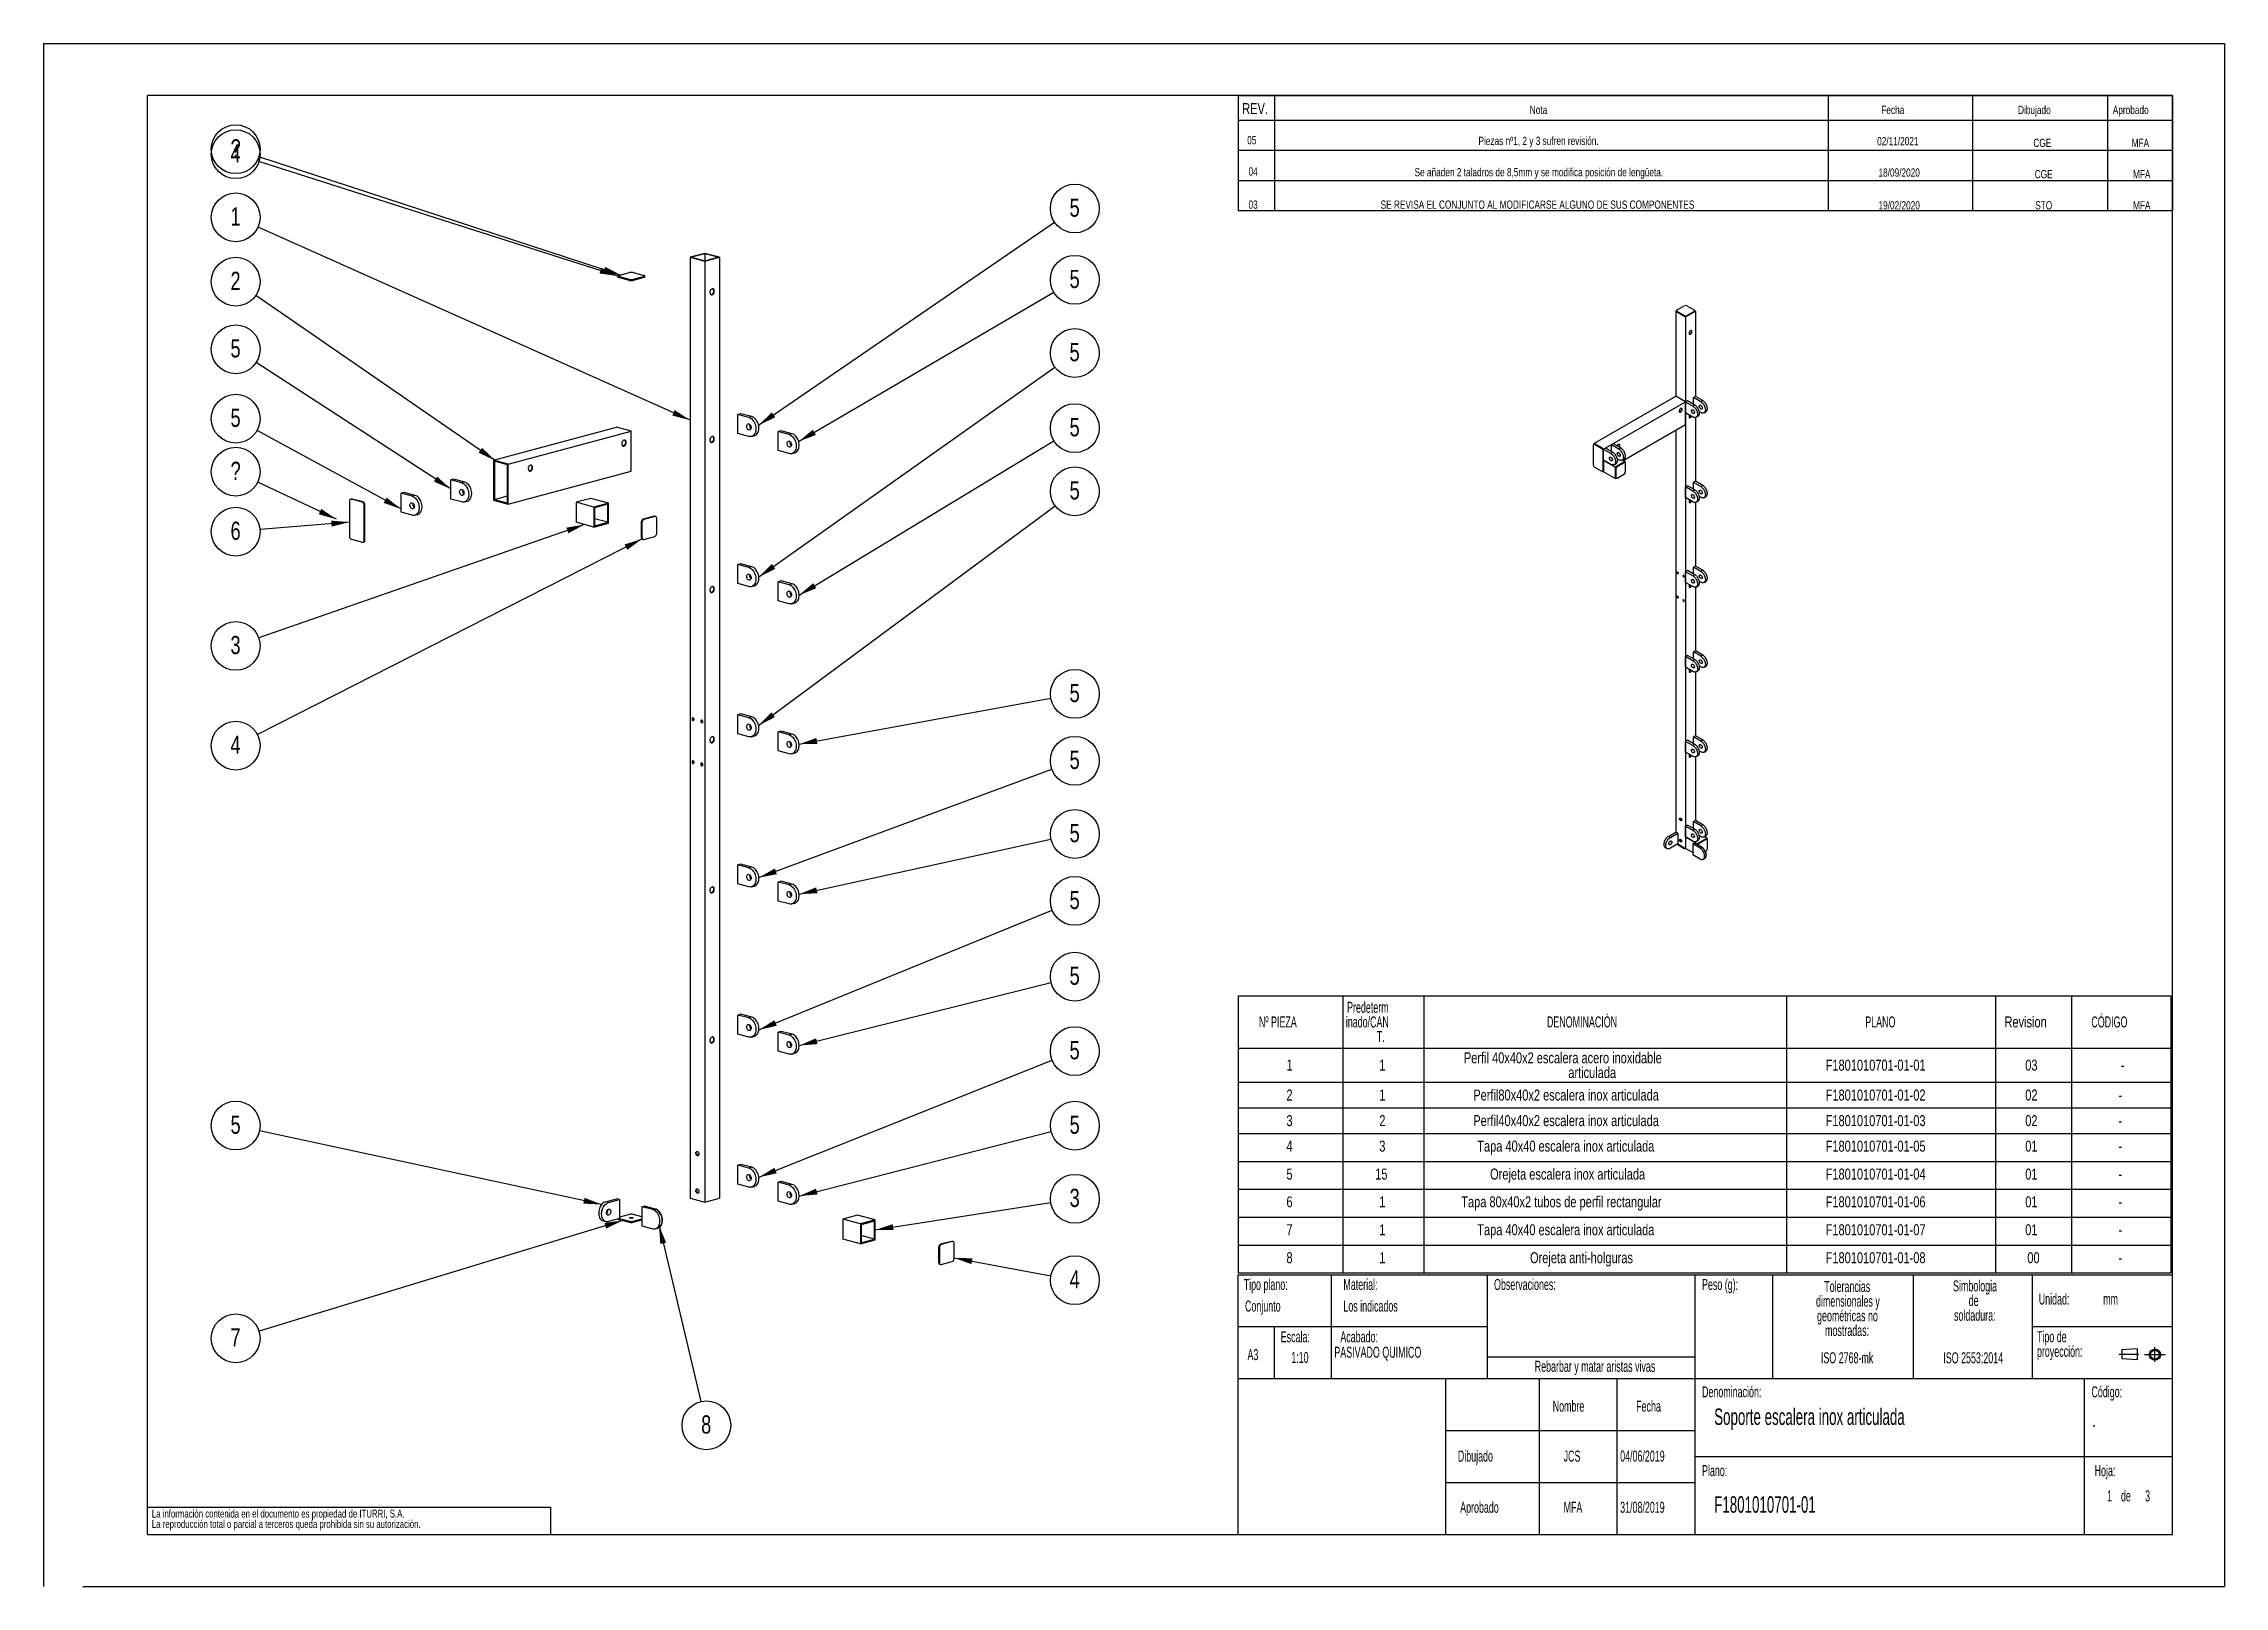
# Model space of a CAD drawing. Extents: x 0 to 4200, y 0 to 2970.
import ezdxf

# ---------------------------------------------------------------- set-up
doc = ezdxf.new("R2010")
doc.units = 0
doc.header["$LTSCALE"] = 10
doc.linetypes.add('CENTERX2', pattern=[20.32, 12.7, -2.54, 2.54, -2.54])
doc.layers.get('0').update_dxf_attribs({"linetype": 'CONTINUOUS'})
doc.layers.add('FORMATO', color=7, linetype='CONTINUOUS')
doc.layers.add('SLD-0', color=179, linetype='CONTINUOUS')
doc.styles.add('SLDTEXTSTYLE0', font='TXT', dxfattribs={"width": 0.75})
doc.styles.add('SLDTEXTSTYLE1', font='TXT', dxfattribs={"width": 0.605})
doc.dimstyles.new('SLDDIMSTYLE0', dxfattribs={"dimtxt": 0.18, "dimasz": 35, "dimexe": 0, "dimexo": 0.0625, "dimgap": 0, "dimtad": 0, "dimtih": 1, "dimtoh": 1, "dimdec": 0, "dimrnd": 1e-09, "dimzin": 0, "dimtxsty": 'STANDARD', "dimsah": 1, "dimcen": 0.09, "dimazin": 3, "dimtfac": 35, "dimtdec": 0, "dimtofl": 0, "dimtmove": 0, "dimatfit": 3, "dimtolj": 1, "dimtzin": 0})

msp = doc.modelspace()

# ---------------------------------------------------------------- texts
at = {"layer": 'FORMATO', "style": 'SLDTEXTSTYLE0'}
for s, insert, char_height, attachment_point in [('REV.', (2308.4, 2855.5), 21.17, 1), ('Nota', (2862.2, 2850.3), 15.88, 1), ('Fecha', (3539.3, 2850.3), 15.88, 1), ('Dibujado', (3802.6, 2850.3), 15.88, 1), ('Aprobado', (3985.1, 2850.3), 15.88, 1), ('05', (2326.9, 2792.1), 15.88, 2), ('Piezas nº1, 2 y 3 sufren revisión.', (2879.2, 2790.8), 15.875, 2), ('02/11/2021', (3571.1, 2790.2), 15.88, 2), ('CGE', (3849.4, 2786.9), 15.88, 2), ('MFA', (4038.2, 2786.9), 15.88, 2), ('04', (2329.4, 2731.8), 15.88, 2), ('Se añaden 2 taladros de 8,5mm y se modifica posición de lengüeta.', (2879.7, 2730.5), 15.875, 2), ('18/09/2020', (3573.7, 2729.8), 15.88, 2), ('CGE', (3852, 2726.6), 15.88, 2), ('MFA', (4040.8, 2726.6), 15.88, 2), ('03', (2329.4, 2668), 15.88, 2), ('SE REVISA EL CONJUNTO AL MODIFICARSE ALGUNO DE SUS COMPONENTES', (2877.1, 2668), 15.875, 2), ('19/02/2020', (3573.7, 2666.7), 15.88, 2), ('STO', (3852.1, 2666.7), 15.88, 2), ('MFA', (4040.8, 2666.7), 15.88, 2)]:
    msp.add_mtext(s, dxfattribs=dict(at, insert=insert, char_height=char_height, attachment_point=attachment_point))
at = {"layer": 'SLD-0', "style": 'SLDTEXTSTYLE1'}
for s, insert, char_height, attachment_point in [('Tipo plano:', (2311.3, 591.8), 21.167, 1), ('Material:', (2503.3, 591.8), 21.17, 1), ('Observaciones:', (2793.4, 591.8), 21.167, 1), ('Peso (g):', (3194, 591.8), 21.17, 1), ('Conjunto', (2313.8, 550.2), 21.17, 1), ('Los indicados', (2503.3, 550.2), 21.167, 1), ('Unidad:', (3842.5, 563.7), 21.17, 1), ('mm', (3966.6, 563.7), 21.17, 1), ('Escala:', (2382.6, 491), 21.17, 1), ('Acabado:', (2497.4, 491), 21.17, 1), ('A3', (2318.6, 456.7), 21.17, 1), ('1:10', (2402.9, 451.3), 21.17, 1), ('PASIVADO QUIMICO', (2485.9, 461.3), 21.167, 1), ('Rebarbar y matar aristas vivas', (2987.9, 434.2), 21.167, 2), ('ISO 2768-mk', (3473.4, 450.6), 21.167, 2), ('ISO 2553:2014', (3716.3, 450.6), 21.167, 2), ('Denominación:', (3194, 385.1), 21.167, 1), ('Código:', (3944, 385.1), 21.17, 1), ('Nombre', (2906.4, 357.5), 21.17, 1), ('Fecha', (3067.1, 357.5), 21.17, 1), ('Soporte escalera inox articulada', (3217.4, 342.5), 31.75, 1), ('-', (3945.9, 321.9), 21.2, 1), ('Dibujado', (2723.7, 261.4), 21.17, 1), ('JCS', (2927.4, 261.4), 21.17, 1), ('04/06/2019', (3036.3, 261.4), 21.17, 1), ('Plano:', (3194, 233.4), 21.17, 1), ('Hoja:', (3950.1, 233.4), 21.17, 1), ('F1801010701-01', (3217.4, 173.5), 31.75, 1), ('1', (3974.1, 184.7), 21.2, 1), ('1', (3974.1, 184.7), 21.2, 1), ('de', (4000.8, 184.7), 21.17, 1), ('de', (4000.8, 184.7), 21.17, 1), ('3', (4047.3, 184.7), 21.2, 1), ('3', (4047.3, 184.7), 21.2, 1), ('Aprobado', (2728.2, 162.8), 21.17, 1), ('MFA', (2927.4, 162.8), 21.17, 1), ('31/08/2019', (3036.3, 162.8), 21.17, 1)]:
    msp.add_mtext(s, dxfattribs=dict(at, insert=insert, char_height=char_height, attachment_point=attachment_point))

# ---------------------------------------------------------------- blocks, each defined once
blk = doc.blocks.new('BLOQUE3')
at = {"color": 7, "linetype": 'CENTERX2'}
for p, q in [((3979.2, 1300.6), (3948, 1300.6)), ((3988.8, 1300.2), (4021.6, 1300.2)), ((4005.2, 1288.5), (4005.2, 1311.9))]:
    blk.add_line(p, q, dxfattribs=at)
at = {"color": 7, "linetype": 'CONTINUOUS'}
for p, q in [((3976.8, 1309.5), (3952.3, 1307.7)), ((3952.3, 1307.7), (3952.3, 1293.4)), ((3976.8, 1309.5), (3976.8, 1291.6)), ((3976.8, 1291.6), (3952.3, 1293.4))]:
    blk.add_line(p, q, dxfattribs=at)
for radius in [8.92, 7.13]:
    blk.add_circle((4005.2, 1300.2), radius, dxfattribs=at)
blk = doc.blocks.new('SW_NOTE_0_1')
at = {"layer": 'SLD-0', "color": 0, "attachment_point": 2, "style": 'SLDTEXTSTYLE1'}
for s, insert, char_height in [('dimensionales y', (75.4, -0.9), 21.167), ('Tolerancias', (74.1, 27.3), 21.167), ('geométricas no', (74.6, -29.2), 21.167), ('mostradas:', (73.8, -57.4), 21.17)]:
    blk.add_mtext(s, dxfattribs=dict(at, insert=insert, char_height=char_height))
blk = doc.blocks.new('SW_NOTE_0_2')
at = {"layer": 'SLD-0', "color": 0, "attachment_point": 1, "style": 'SLDTEXTSTYLE1'}
for s, insert, char_height in [('Tipo de', (0, 27.3), 21.17), ('proyección:', (0, -0.9), 21.167)]:
    blk.add_mtext(s, dxfattribs=dict(at, insert=insert, char_height=char_height))
blk = doc.blocks.new('SW_NOTE_0_3')
at = {"layer": 'SLD-0', "color": 0, "char_height": 21.17, "attachment_point": 2, "style": 'SLDTEXTSTYLE1'}
for s, insert in [('Simbologia', (71.1, 27.3)), ('de', (68.4, -0.9)), ('soldadura:', (70.6, -29.2))]:
    blk.add_mtext(s, dxfattribs=dict(at, insert=insert))
blk = doc.blocks.new('SW_NOTE_0_4')
at = {"layer": 'SLD-0', "color": 0, "char_height": 15, "attachment_point": 1, "style": 'SLDTEXTSTYLE0'}
for s, insert in [('La información contenida en el documento es propiedad de ITURRI, S.A.', (0, 19.3)), ('La reproducción total o parcial a terceros queda prohibida sin su autorización.', (0, -0.7))]:
    blk.add_mtext(s, dxfattribs=dict(at, insert=insert))
blk = doc.blocks.new('SW_TABLEANNOTATION_0')
at = {"layer": 'FORMATO', "color": 0}
for p, q in [((0, 0), (0, -100.8)), ((0, 0), (201.7, 0)), ((201.7, 0), (201.7, -100.8)), ((201.7, 0), (357.5, 0)), ((357.5, 0), (357.5, -100.8)), ((357.5, 0), (1056.1, 0)), ((1056.1, 0), (1056.1, -100.8)), ((1056.1, 0), (1458.4, 0)), ((1458.4, 0), (1458.4, -100.8)), ((1458.4, 0), (1604.7, 0)), ((1604.7, 0), (1604.7, -100.8)), ((1604.7, 0), (1796.2, 0)), ((1796.2, 0), (1796.2, -100.8)), ((0, -100.8), (201.7, -100.8)), ((0, -100.8), (0, -166.4)), ((201.7, -100.8), (357.5, -100.8)), ((201.7, -100.8), (201.7, -166.4)), ((357.5, -100.8), (1056.1, -100.8)), ((357.5, -100.8), (357.5, -166.4)), ((1056.1, -100.8), (1458.4, -100.8)), ((1056.1, -100.8), (1056.1, -166.4)), ((1458.4, -100.8), (1604.7, -100.8)), ((1458.4, -100.8), (1458.4, -166.4)), ((1604.7, -100.8), (1796.2, -100.8)), ((1604.7, -100.8), (1604.7, -166.4)), ((1796.2, -100.8), (1796.2, -166.4)), ((0, -166.4), (0, -215.7)), ((0, -166.4), (201.7, -166.4)), ((201.7, -166.4), (201.7, -215.7)), ((201.7, -166.4), (357.5, -166.4)), ((357.5, -166.4), (357.5, -215.7)), ((357.5, -166.4), (1056.1, -166.4)), ((1056.1, -166.4), (1056.1, -215.7)), ((1056.1, -166.4), (1458.4, -166.4)), ((1458.4, -166.4), (1458.4, -215.7)), ((1458.4, -166.4), (1604.7, -166.4)), ((1604.7, -166.4), (1604.7, -215.7)), ((1604.7, -166.4), (1796.2, -166.4)), ((1796.2, -166.4), (1796.2, -215.7)), ((0, -215.7), (0, -265)), ((0, -215.7), (201.7, -215.7)), ((201.7, -215.7), (201.7, -265)), ((201.7, -215.7), (357.5, -215.7)), ((357.5, -215.7), (357.5, -265)), ((357.5, -215.7), (1056.1, -215.7)), ((1056.1, -215.7), (1056.1, -265)), ((1056.1, -215.7), (1458.4, -215.7)), ((1458.4, -215.7), (1458.4, -265)), ((1458.4, -215.7), (1604.7, -215.7)), ((1604.7, -215.7), (1604.7, -265)), ((1604.7, -215.7), (1796.2, -215.7)), ((1796.2, -215.7), (1796.2, -265)), ((0, -265), (0, -319.2)), ((0, -265), (201.7, -265)), ((201.7, -265), (201.7, -319.2)), ((201.7, -265), (357.5, -265)), ((357.5, -265), (357.5, -319.2)), ((357.5, -265), (1056.1, -265)), ((1056.1, -265), (1056.1, -319.2)), ((1056.1, -265), (1458.4, -265)), ((1458.4, -265), (1458.4, -319.2)), ((1458.4, -265), (1604.7, -265)), ((1604.7, -265), (1604.7, -319.2)), ((1604.7, -265), (1796.2, -265)), ((1796.2, -265), (1796.2, -319.2)), ((0, -319.2), (0, -372.6)), ((0, -319.2), (201.7, -319.2)), ((201.7, -319.2), (201.7, -372.6)), ((201.7, -319.2), (357.5, -319.2)), ((357.5, -319.2), (357.5, -372.6)), ((357.5, -319.2), (1056.1, -319.2)), ((1056.1, -319.2), (1056.1, -372.6)), ((1056.1, -319.2), (1458.4, -319.2)), ((1458.4, -319.2), (1458.4, -372.6)), ((1458.4, -319.2), (1604.7, -319.2)), ((1604.7, -319.2), (1604.7, -372.6)), ((1604.7, -319.2), (1796.2, -319.2)), ((1796.2, -319.2), (1796.2, -372.6)), ((0, -372.6), (0, -426)), ((0, -372.6), (201.7, -372.6)), ((201.7, -372.6), (201.7, -426)), ((201.7, -372.6), (357.5, -372.6)), ((357.5, -372.6), (357.5, -426)), ((357.5, -372.6), (1056.1, -372.6)), ((1056.1, -372.6), (1056.1, -426)), ((1056.1, -372.6), (1458.4, -372.6)), ((1458.4, -372.6), (1458.4, -426)), ((1458.4, -372.6), (1604.7, -372.6)), ((1604.7, -372.6), (1604.7, -426)), ((1604.7, -372.6), (1796.2, -372.6)), ((1796.2, -372.6), (1796.2, -426)), ((0, -426), (0, -480.2)), ((0, -426), (201.7, -426)), ((201.7, -426), (201.7, -480.2)), ((201.7, -426), (357.5, -426)), ((357.5, -426), (357.5, -480.2)), ((357.5, -426), (1056.1, -426)), ((1056.1, -426), (1056.1, -480.2)), ((1056.1, -426), (1458.4, -426)), ((1458.4, -426), (1458.4, -480.2)), ((1458.4, -426), (1604.7, -426)), ((1604.7, -426), (1604.7, -480.2)), ((1604.7, -426), (1796.2, -426)), ((1796.2, -426), (1796.2, -480.2)), ((0, -480.2), (0, -533.6)), ((0, -480.2), (201.7, -480.2)), ((201.7, -480.2), (201.7, -533.6)), ((201.7, -480.2), (357.5, -480.2)), ((357.5, -480.2), (357.5, -533.6)), ((357.5, -480.2), (1056.1, -480.2)), ((1056.1, -480.2), (1056.1, -533.6)), ((1056.1, -480.2), (1458.4, -480.2)), ((1458.4, -480.2), (1458.4, -533.6)), ((1458.4, -480.2), (1604.7, -480.2)), ((1604.7, -480.2), (1604.7, -533.6)), ((1604.7, -480.2), (1796.2, -480.2)), ((1796.2, -480.2), (1796.2, -533.6)), ((0, -533.6), (201.7, -533.6)), ((201.7, -533.6), (357.5, -533.6)), ((357.5, -533.6), (1056.1, -533.6)), ((1056.1, -533.6), (1458.4, -533.6)), ((1458.4, -533.6), (1604.7, -533.6)), ((1604.7, -533.6), (1796.2, -533.6))]:
    blk.add_line(p, q, dxfattribs=at)
at = {"layer": 'FORMATO', "color": 0, "attachment_point": 1}
for s, insert, char_height, style in [('Nº PIEZA', (40, -39.8), 21.17, 'SLDTEXTSTYLE1'), ('inado/CAN', (207.4, -39.8), 21.17, 'SLDTEXTSTYLE1'), ('Predeterm', (209.8, -11.6), 21.17, 'SLDTEXTSTYLE1'), ('DENOMINACIÓN', (594.7, -39.8), 21.167, 'SLDTEXTSTYLE1'), ('PLANO', (1207.8, -39.8), 21.17, 'SLDTEXTSTYLE1'), ('Revision', (1475.9, -39.8), 21.17, 'SLDTEXTSTYLE0'), ('CÓDIGO', (1643.2, -39.8), 21.17, 'SLDTEXTSTYLE1'), ('T.', (267, -68.1), 21.17, 'SLDTEXTSTYLE1'), ('1', (93, -123), 21.2, 'SLDTEXTSTYLE0'), ('1', (271.8, -123), 21.2, 'SLDTEXTSTYLE0'), ('Perfil 40x40x2 escalera acero inoxidable', (434.7, -108.9), 21.167, 'SLDTEXTSTYLE0'), ('F1801010701-01-01', (1131.5, -123), 21.167, 'SLDTEXTSTYLE0'), ('03', (1515.9, -123), 21.17, 'SLDTEXTSTYLE0'), ('articulada', (635.8, -137.1), 21.17, 'SLDTEXTSTYLE0'), ('-', (1699.8, -123), 21.2, 'SLDTEXTSTYLE0'), ('2', (93, -180.5), 21.2, 'SLDTEXTSTYLE0'), ('1', (271.8, -180.5), 21.2, 'SLDTEXTSTYLE0'), ('Perfil80x40x2 escalera inox articulada', (452.8, -180.5), 21.167, 'SLDTEXTSTYLE0'), ('F1801010701-01-02', (1131.5, -180.5), 21.167, 'SLDTEXTSTYLE0'), ('02', (1515.9, -180.5), 21.17, 'SLDTEXTSTYLE0'), ('-', (1695.7, -180.5), 21.2, 'SLDTEXTSTYLE0'), ('3', (93, -229.8), 21.2, 'SLDTEXTSTYLE0'), ('2', (271.8, -229.8), 21.2, 'SLDTEXTSTYLE0'), ('Perfil40x40x2 escalera inox articulada', (452.8, -229.8), 21.167, 'SLDTEXTSTYLE0'), ('F1801010701-01-03', (1131.5, -229.8), 21.167, 'SLDTEXTSTYLE0'), ('02', (1515.9, -229.8), 21.17, 'SLDTEXTSTYLE0'), ('-', (1695.7, -229.8), 21.2, 'SLDTEXTSTYLE0'), ('4', (93, -278.9), 21.2, 'SLDTEXTSTYLE0'), ('3', (271.8, -278.9), 21.2, 'SLDTEXTSTYLE0'), ('Tapa 40x40 escalera inox articulada', (460.5, -278.9), 21.167, 'SLDTEXTSTYLE0'), ('F1801010701-01-05', (1131.5, -278.9), 21.167, 'SLDTEXTSTYLE0'), ('01', (1515.9, -278.9), 21.17, 'SLDTEXTSTYLE0'), ('-', (1695.7, -278.9), 21.2, 'SLDTEXTSTYLE0'), ('5', (93, -332.7), 21.2, 'SLDTEXTSTYLE0'), ('15', (263.9, -332.7), 21.17, 'SLDTEXTSTYLE0'), ('Orejeta escalera inox articulada', (485.2, -332.7), 21.167, 'SLDTEXTSTYLE0'), ('F1801010701-01-04', (1131.5, -332.7), 21.167, 'SLDTEXTSTYLE0'), ('01', (1515.9, -332.7), 21.17, 'SLDTEXTSTYLE0'), ('-', (1695.7, -332.7), 21.2, 'SLDTEXTSTYLE0'), ('6', (93, -386.1), 21.2, 'SLDTEXTSTYLE0'), ('1', (271.8, -386.1), 21.2, 'SLDTEXTSTYLE0'), ('Tapa 80x40x2 tubos de perfil rectangular', (429.7, -386.1), 21.167, 'SLDTEXTSTYLE0'), ('F1801010701-01-06', (1131.5, -386.1), 21.167, 'SLDTEXTSTYLE0'), ('01', (1515.9, -386.1), 21.17, 'SLDTEXTSTYLE0'), ('-', (1695.7, -386.1), 21.2, 'SLDTEXTSTYLE0'), ('7', (93, -439.9), 21.2, 'SLDTEXTSTYLE0'), ('1', (271.8, -439.9), 21.2, 'SLDTEXTSTYLE0'), ('Tapa 40x40 escalera inox articulada', (460.5, -439.9), 21.167, 'SLDTEXTSTYLE0'), ('F1801010701-01-07', (1131.5, -439.9), 21.167, 'SLDTEXTSTYLE0'), ('01', (1515.9, -439.9), 21.17, 'SLDTEXTSTYLE0'), ('-', (1695.7, -439.9), 21.2, 'SLDTEXTSTYLE0'), ('8', (93, -493.7), 21.2, 'SLDTEXTSTYLE0'), ('1', (271.8, -493.7), 21.2, 'SLDTEXTSTYLE0'), ('Orejeta anti-holguras', (562.1, -493.7), 21.167, 'SLDTEXTSTYLE0'), ('F1801010701-01-08', (1131.5, -493.7), 21.167, 'SLDTEXTSTYLE0'), ('00', (1519.9, -493.7), 21.17, 'SLDTEXTSTYLE0'), ('-', (1695.7, -493.7), 21.2, 'SLDTEXTSTYLE0')]:
    blk.add_mtext(s, dxfattribs=dict(at, insert=insert, char_height=char_height, style=style))
blk = doc.blocks.new('SW_NOTE_0_5')
at = {"layer": 'FORMATO', "color": 0}
blk.add_circle((-43, 19.2), 47, dxfattribs=at)
at = {"layer": 'FORMATO', "color": 0, "insert": (-43.3, 38.4), "char_height": 35, "attachment_point": 2, "style": 'SLDTEXTSTYLE0'}
blk.add_mtext('1', dxfattribs=at)
blk = doc.blocks.new('SW_NOTE_0_6')
at = {"layer": 'FORMATO', "color": 0}
blk.add_circle((40.2, 24.4), 47, dxfattribs=at)
at = {"layer": 'FORMATO', "color": 0, "insert": (39.9, 43.6), "char_height": 35, "attachment_point": 2, "style": 'SLDTEXTSTYLE0'}
blk.add_mtext('5', dxfattribs=at)
blk = doc.blocks.new('SW_NOTE_0_7')
at = {"layer": 'FORMATO', "color": 0}
blk.add_circle((46.5, 7.2), 47, dxfattribs=at)
at = {"layer": 'FORMATO', "color": 0, "insert": (46.1, 26.5), "char_height": 35, "attachment_point": 2, "style": 'SLDTEXTSTYLE0'}
blk.add_mtext('3', dxfattribs=at)
blk = doc.blocks.new('SW_NOTE_0_8')
at = {"layer": 'FORMATO', "color": 0}
blk.add_circle((46.3, -8.5), 47, dxfattribs=at)
at = {"layer": 'FORMATO', "color": 0, "insert": (45.9, 10.7), "char_height": 35, "attachment_point": 2, "style": 'SLDTEXTSTYLE0'}
blk.add_mtext('4', dxfattribs=at)
blk = doc.blocks.new('SW_NOTE_0_9')
at = {"layer": 'FORMATO', "color": 0}
blk.add_circle((-38.7, 26.7), 47, dxfattribs=at)
at = {"layer": 'FORMATO', "color": 0, "insert": (-39.1, 45.9), "char_height": 35, "attachment_point": 2, "style": 'SLDTEXTSTYLE0'}
blk.add_mtext('2', dxfattribs=at)
blk = doc.blocks.new('SW_NOTE_0_10')
at = {"layer": 'FORMATO', "color": 0}
blk.add_circle((-44.4, -15.5), 47, dxfattribs=at)
at = {"layer": 'FORMATO', "color": 0, "insert": (-44.8, 3.8), "char_height": 35, "attachment_point": 2, "style": 'SLDTEXTSTYLE0'}
blk.add_mtext('3', dxfattribs=at)
blk = doc.blocks.new('SW_NOTE_0_11')
at = {"layer": 'FORMATO', "color": 0}
blk.add_circle((-41.9, -21.3), 47, dxfattribs=at)
at = {"layer": 'FORMATO', "color": 0, "insert": (-42.3, -2.1), "char_height": 35, "attachment_point": 2, "style": 'SLDTEXTSTYLE0'}
blk.add_mtext('4', dxfattribs=at)
blk = doc.blocks.new('SW_NOTE_0_12')
at = {"layer": 'FORMATO', "color": 0}
blk.add_circle((46, 10), 47, dxfattribs=at)
at = {"layer": 'FORMATO', "color": 0, "insert": (45.6, 29.2), "char_height": 35, "attachment_point": 2, "style": 'SLDTEXTSTYLE0'}
blk.add_mtext('5', dxfattribs=at)
blk = doc.blocks.new('SW_NOTE_0_13')
at = {"layer": 'FORMATO', "color": 0}
blk.add_circle((46.3, 8.4), 47, dxfattribs=at)
at = {"layer": 'FORMATO', "color": 0, "insert": (45.9, 27.7), "char_height": 35, "attachment_point": 2, "style": 'SLDTEXTSTYLE0'}
blk.add_mtext('5', dxfattribs=at)
blk = doc.blocks.new('SW_NOTE_0_14')
at = {"layer": 'FORMATO', "color": 0}
blk.add_circle((38.4, 27.2), 47, dxfattribs=at)
at = {"layer": 'FORMATO', "color": 0, "insert": (38, 46.4), "char_height": 35, "attachment_point": 2, "style": 'SLDTEXTSTYLE0'}
blk.add_mtext('5', dxfattribs=at)
blk = doc.blocks.new('SW_NOTE_0_15')
at = {"layer": 'FORMATO', "color": 0}
blk.add_circle((-41.3, 22.5), 47, dxfattribs=at)
at = {"layer": 'FORMATO', "color": 0, "insert": (-41.6, 41.8), "char_height": 35, "attachment_point": 2, "style": 'SLDTEXTSTYLE0'}
blk.add_mtext('5', dxfattribs=at)
blk = doc.blocks.new('SW_NOTE_0_16')
at = {"layer": 'FORMATO', "color": 0}
blk.add_circle((45.6, 11.6), 47, dxfattribs=at)
at = {"layer": 'FORMATO', "color": 0, "insert": (45.2, 30.9), "char_height": 35, "attachment_point": 2, "style": 'SLDTEXTSTYLE0'}
blk.add_mtext('5', dxfattribs=at)
blk = doc.blocks.new('SW_NOTE_0_17')
at = {"layer": 'FORMATO', "color": 0}
blk.add_circle((43.7, 17.4), 47, dxfattribs=at)
at = {"layer": 'FORMATO', "color": 0, "insert": (43.3, 36.6), "char_height": 35, "attachment_point": 2, "style": 'SLDTEXTSTYLE0'}
blk.add_mtext('5', dxfattribs=at)
blk = doc.blocks.new('SW_NOTE_0_18')
at = {"layer": 'FORMATO', "color": 0}
blk.add_circle((37.8, 28), 47, dxfattribs=at)
at = {"layer": 'FORMATO', "color": 0, "insert": (37.5, 47.2), "char_height": 35, "attachment_point": 2, "style": 'SLDTEXTSTYLE0'}
blk.add_mtext('5', dxfattribs=at)
blk = doc.blocks.new('SW_NOTE_0_19')
at = {"layer": 'FORMATO', "color": 0}
blk.add_circle((45.6, 11.4), 47, dxfattribs=at)
at = {"layer": 'FORMATO', "color": 0, "insert": (45.3, 30.6), "char_height": 35, "attachment_point": 2, "style": 'SLDTEXTSTYLE0'}
blk.add_mtext('5', dxfattribs=at)
blk = doc.blocks.new('SW_NOTE_0_20')
at = {"layer": 'FORMATO', "color": 0}
blk.add_circle((43.5, 17.8), 47, dxfattribs=at)
at = {"layer": 'FORMATO', "color": 0, "insert": (43.2, 37), "char_height": 35, "attachment_point": 2, "style": 'SLDTEXTSTYLE0'}
blk.add_mtext('5', dxfattribs=at)
blk = doc.blocks.new('SW_NOTE_0_21')
at = {"layer": 'FORMATO', "color": 0}
blk.add_circle((40.6, 23.8), 47, dxfattribs=at)
at = {"layer": 'FORMATO', "color": 0, "insert": (40.2, 43), "char_height": 35, "attachment_point": 2, "style": 'SLDTEXTSTYLE0'}
blk.add_mtext('5', dxfattribs=at)
blk = doc.blocks.new('SW_NOTE_0_22')
at = {"layer": 'FORMATO', "color": 0}
blk.add_circle((-39.4, 25.6), 47, dxfattribs=at)
at = {"layer": 'FORMATO', "color": 0, "insert": (-39.8, 44.8), "char_height": 35, "attachment_point": 2, "style": 'SLDTEXTSTYLE0'}
blk.add_mtext('5', dxfattribs=at)
blk = doc.blocks.new('SW_NOTE_0_23')
at = {"layer": 'FORMATO', "color": 0}
blk.add_circle((44.1, 16.3), 47, dxfattribs=at)
at = {"layer": 'FORMATO', "color": 0, "insert": (43.8, 35.5), "char_height": 35, "attachment_point": 2, "style": 'SLDTEXTSTYLE0'}
blk.add_mtext('5', dxfattribs=at)
blk = doc.blocks.new('SW_NOTE_0_24')
at = {"layer": 'FORMATO', "color": 0}
blk.add_circle((38.8, 26.6), 47, dxfattribs=at)
at = {"layer": 'FORMATO', "color": 0, "insert": (38.5, 45.8), "char_height": 35, "attachment_point": 2, "style": 'SLDTEXTSTYLE0'}
blk.add_mtext('5', dxfattribs=at)
blk = doc.blocks.new('SW_NOTE_0_25')
at = {"layer": 'FORMATO', "color": 0}
blk.add_circle((-42.5, 20.1), 47, dxfattribs=at)
at = {"layer": 'FORMATO', "color": 0, "insert": (-42.6, 39.3), "char_height": 35, "attachment_point": 2, "style": 'SLDTEXTSTYLE0'}
blk.add_mtext('?', dxfattribs=at)
blk = doc.blocks.new('SW_NOTE_0_26')
at = {"layer": 'FORMATO', "color": 0}
blk.add_circle((-44.7, 14.6), 47, dxfattribs=at)
at = {"layer": 'FORMATO', "color": 0, "insert": (-44.8, 33.8), "char_height": 35, "attachment_point": 2, "style": 'SLDTEXTSTYLE0'}
blk.add_mtext('?', dxfattribs=at)
blk = doc.blocks.new('SW_NOTE_0_27')
at = {"layer": 'FORMATO', "color": 0}
blk.add_circle((-44.8, 14.3), 47, dxfattribs=at)
at = {"layer": 'FORMATO', "color": 0, "insert": (-45.2, 33.5), "char_height": 35, "attachment_point": 2, "style": 'SLDTEXTSTYLE0'}
blk.add_mtext('4', dxfattribs=at)
blk = doc.blocks.new('SW_NOTE_0_28')
at = {"layer": 'FORMATO', "color": 0}
blk.add_circle((-46.9, -3.9), 47, dxfattribs=at)
at = {"layer": 'FORMATO', "color": 0, "insert": (-47.2, 15.3), "char_height": 35, "attachment_point": 2, "style": 'SLDTEXTSTYLE0'}
blk.add_mtext('6', dxfattribs=at)
blk = doc.blocks.new('SW_NOTE_0_29')
at = {"layer": 'FORMATO', "color": 0}
blk.add_circle((-45, -13.7), 47, dxfattribs=at)
at = {"layer": 'FORMATO', "color": 0, "insert": (-45.3, 5.5), "char_height": 35, "attachment_point": 2, "style": 'SLDTEXTSTYLE0'}
blk.add_mtext('7', dxfattribs=at)
blk = doc.blocks.new('SW_NOTE_0_30')
at = {"layer": 'FORMATO', "color": 0}
blk.add_circle((-46, 9.9), 47, dxfattribs=at)
at = {"layer": 'FORMATO', "color": 0, "insert": (-46.3, 29.1), "char_height": 35, "attachment_point": 2, "style": 'SLDTEXTSTYLE0'}
blk.add_mtext('5', dxfattribs=at)
blk = doc.blocks.new('SW_NOTE_0_31')
at = {"layer": 'FORMATO', "color": 0}
blk.add_circle((10.9, -45.8), 47, dxfattribs=at)
at = {"layer": 'FORMATO', "color": 0, "insert": (10.5, -26.5), "char_height": 35, "attachment_point": 2, "style": 'SLDTEXTSTYLE0'}
blk.add_mtext('8', dxfattribs=at)

# ---------------------------------------------------------------- linework, layer by layer
at = {"color": 7, "linetype": 'CONTINUOUS'}
for p, q in [((0, 2970), (4200, 2970)), ((0, 2970), (0, 0)), ((4200, 2970), (4200, 0)), ((4100, 2870), (200, 2870)), ((200, 100), (200, 2870)), ((4100, 100), (4100, 2870)), ((1273.3, 2566.2), (1245, 2558.6)), ((1273.3, 2565.4), (1247.9, 2558.6)), ((1301.6, 2558.6), (1273.3, 2566.2)), ((1298.8, 2558.6), (1273.3, 2565.4)), ((1273.3, 2565.4), (1273.3, 2551.8)), ((1105.7, 2522.6), (1105.7, 2520.7)), ((1107.2, 2523.6), (1128.4, 2529.3)), ((1128.4, 2516), (1107.2, 2521.7)), ((1107.2, 2521.7), (1107.2, 2519.7)), ((1135.4, 2529.3), (1156.7, 2523.6)), ((1156.7, 2521.7), (1135.4, 2516)), ((1156.7, 2519.7), (1156.7, 2521.7)), ((1158.1, 2520.7), (1158.1, 2522.6)), ((1245, 2558.6), (1273.3, 2551)), ((1245, 2558.6), (1245, 747.3)), ((1247.9, 2558.6), (1273.3, 2551.8)), ((1273.3, 2551.8), (1298.8, 2558.6)), ((1273.3, 2551), (1301.6, 2558.6)), ((1273.3, 2551), (1273.3, 739.7)), ((1301.6, 2558.6), (1301.6, 747.3)), ((1128.4, 2514.1), (1107.2, 2519.7)), ((1128.4, 2514.1), (1128.4, 2516)), ((1156.7, 2519.7), (1135.4, 2514.1)), ((1135.4, 2516), (1135.4, 2514.1)), ((3144.8, 2455.6), (3143.4, 2454.8)), ((3143.4, 2454.8), (3143.4, 2291.5)), ((3143.4, 2454.8), (3162.3, 2443.9)), ((3144.8, 2455.9), (3144.8, 2454.8)), ((3145.8, 2457.2), (3159.9, 2465.4)), ((3159.9, 2446.3), (3145.8, 2454.5)), ((3145.8, 2454.5), (3145.8, 2453.4)), ((3159.9, 2445.3), (3145.8, 2453.4)), ((3159.9, 2445.3), (3159.9, 2446.3)), ((3162.3, 2443.9), (3181.1, 2454.8)), ((3162.3, 2443.9), (3162.3, 1420.5)), ((3164.6, 2465.4), (3178.8, 2457.2)), ((3178.8, 2454.5), (3164.6, 2446.3)), ((3178.8, 2453.4), (3164.6, 2445.3)), ((3164.6, 2446.3), (3164.6, 2445.3)), ((3178.8, 2453.4), (3178.8, 2454.5)), ((3179.8, 2454.8), (3179.8, 2455.9)), ((3181.1, 2454.8), (3179.8, 2455.6)), ((3181.1, 2454.8), (3181.1, 2290.9)), ((2985.5, 2200.3), (3143.4, 2291.5)), ((3004.4, 2189.4), (3162.3, 2280.6)), ((3162.3, 2280.6), (3143.4, 2291.5)), ((3166.1, 2282.2), (3162.3, 2280)), ((3162.3, 2237), (3162.3, 2280.6)), ((3162.3, 2259.4), (3162.3, 2280)), ((3176.4, 2271.9), (3162.3, 2280)), ((3180.2, 2274.1), (3166.1, 2282.2)), ((3180.2, 2274.1), (3176.4, 2271.9)), ((3181.1, 2290.9), (3177.4, 2288.7)), ((3177.4, 2275.7), (3177.4, 2288.7)), ((3191.5, 2280.6), (3177.4, 2288.7)), ((3195.3, 2282.8), (3181.1, 2290.9)), ((3195.3, 2282.8), (3191.5, 2280.6)), ((866.7, 2168.2), (1103.6, 2231.7)), ((1131.9, 2224.1), (1103.6, 2231.7)), ((1342.8, 2257.6), (1337.1, 2256)), ((1337.1, 2219.4), (1337.1, 2256)), ((1358.4, 2250.4), (1337.1, 2256)), ((1364, 2251.9), (1342.8, 2257.6)), ((1364, 2251.9), (1358.4, 2250.4)), ((3042.1, 2167.6), (3162.3, 2237)), ((3143.4, 2226.1), (3143.4, 1452.1)), ((3176.4, 2251.2), (3162.3, 2259.4)), ((3181.1, 2250), (3181.1, 2127.6)), ((3182.8, 2250.6), (3186.5, 2252.7)), ((3191.5, 2259.9), (3188.8, 2261.4)), ((3197.8, 2259.3), (3201.6, 2261.4)), ((895, 2160.6), (1131.9, 2224.1)), ((1116.4, 2195.6), (1115.5, 2195.5)), ((1131.9, 2147), (1131.9, 2224.1)), ((1358.4, 2213.7), (1337.1, 2219.4)), ((1363.3, 2213.7), (1368.9, 2215.2)), ((1420.4, 2224.6), (1414.8, 2223.1)), ((1414.8, 2186.5), (1414.8, 2223.1)), ((1436, 2217.4), (1414.8, 2223.1)), ((1436, 2180.8), (1414.8, 2186.5)), ((1441.6, 2219), (1420.4, 2224.6)), ((1441.6, 2219), (1436, 2217.4)), ((2984.6, 2197), (2984.6, 2158.9)), ((2986.2, 2199.1), (2985.3, 2198.6)), ((3004.4, 2189.4), (2985.5, 2200.3)), ((2985.5, 2200.3), (2985.5, 2198.7)), ((2987.9, 2198.9), (2986.9, 2198.4)), ((3001.1, 2190.2), (2986.9, 2198.4)), ((3002, 2190.8), (2987.9, 2198.9)), ((3001.1, 2190.2), (3002, 2190.8)), ((3004.4, 2186.7), (3003.4, 2186.2)), ((3003.4, 2148), (3003.4, 2186.2)), ((3008.1, 2191.1), (3004.4, 2188.9)), ((3004.4, 2145.9), (3004.4, 2189.4)), ((3004.4, 2168.2), (3004.4, 2188.9)), ((3018.5, 2180.7), (3004.4, 2188.9)), ((3004.4, 2148.6), (3004.4, 2186.7)), ((3022.3, 2182.9), (3008.1, 2191.1)), ((3023.2, 2199.8), (3019.5, 2197.6)), ((3019.5, 2184.5), (3019.5, 2197.6)), ((3033.6, 2189.4), (3019.5, 2197.6)), ((3037.4, 2191.6), (3023.2, 2199.8)), ((3037.4, 2191.6), (3033.6, 2189.4)), ((895, 2160.6), (866.7, 2168.2)), ((866.7, 2168.2), (866.7, 2091.1)), ((893.6, 2159.1), (868.2, 2165.9)), ((868.2, 2165.9), (868.2, 2092.7)), ((893.6, 2085.8), (893.6, 2159.1)), ((895, 2083.5), (895, 2160.6)), ((895, 2083.5), (1131.9, 2147)), ((936, 2147.3), (935.2, 2147.2)), ((1440.9, 2180.8), (1446.5, 2182.3)), ((2986.9, 2154.8), (3001.1, 2146.7)), ((3002.7, 2146.5), (3003.7, 2147.1)), ((3003, 2146.7), (3004.4, 2145.9)), ((3003.4, 2148), (3004.4, 2148.6)), ((3018.5, 2160), (3004.4, 2168.2)), ((3004.8, 2167.9), (3004.4, 2167.6)), ((3027, 2154.6), (3004.4, 2167.6)), ((3004.4, 2167.6), (3004.4, 2145.9)), ((3027, 2132.8), (3004.4, 2145.9)), ((3022.3, 2182.9), (3018.5, 2180.7)), ((3024.8, 2159.4), (3028.6, 2161.6)), ((3045.8, 2165.5), (3027, 2154.6)), ((3027, 2154.6), (3027, 2132.8)), ((3027.9, 2151.3), (3027, 2151.9)), ((3027, 2151.9), (3027, 2135.5)), ((3027.9, 2151.3), (3027.9, 2135)), ((3043.5, 2164.1), (3029.3, 2155.9)), ((3029.3, 2155.9), (3030.3, 2155.4)), ((3044.4, 2163.6), (3030.3, 2155.4)), ((3033.6, 2168.7), (3030.9, 2170.3)), ((3039.9, 2168.1), (3043.7, 2170.3)), ((3045.8, 2165.5), (3040.6, 2168.5)), ((3044.4, 2163.6), (3043.5, 2164.1)), ((3046.1, 2163.7), (3045.2, 2164.3)), ((3045.8, 2163.9), (3045.8, 2165.5)), ((3046.8, 2145.9), (3046.8, 2162.2)), ((694.2, 2105.8), (688.5, 2104.3)), ((688.5, 2067.7), (688.5, 2104.3)), ((709.7, 2098.6), (688.5, 2104.3)), ((715.4, 2100.2), (694.2, 2105.8)), ((715.4, 2100.2), (709.7, 2098.6)), ((789.8, 2131.5), (784.2, 2130)), ((784.2, 2093.3), (784.2, 2130)), ((805.4, 2124.3), (784.2, 2130)), ((811.1, 2125.8), (789.8, 2131.5)), ((811.1, 2125.8), (805.4, 2124.3)), ((3027, 2135.5), (3027.9, 2135)), ((3027, 2132.8), (3028.4, 2133.6)), ((3027.7, 2134), (3028.6, 2133.5)), ((3030.3, 2133.6), (3044.4, 2141.8)), ((3166.1, 2118.9), (3162.3, 2116.7)), ((3162.3, 2096), (3162.3, 2116.7)), ((3176.4, 2108.6), (3162.3, 2116.7)), ((3180.2, 2110.7), (3166.1, 2118.9)), ((3180.2, 2110.7), (3176.4, 2108.6)), ((3181.1, 2127.6), (3177.4, 2125.4)), ((3177.4, 2112.4), (3177.4, 2125.4)), ((3191.5, 2117.3), (3177.4, 2125.4)), ((3195.3, 2119.5), (3181.1, 2127.6)), ((3195.3, 2119.5), (3191.5, 2117.3)), ((589.1, 2089), (589.1, 2021.6)), ((592.8, 2093.3), (591.4, 2092.9)), ((594.1, 2093.3), (592.7, 2092.9)), ((613.9, 2087.2), (592.7, 2092.9)), ((615.3, 2087.6), (594.1, 2093.3)), ((613.9, 2087.2), (615.3, 2087.6)), ((618.8, 2081.8), (617.4, 2081.4)), ((617.4, 2014), (617.4, 2081.4)), ((618.8, 2014.4), (618.8, 2081.8)), ((709.7, 2062), (688.5, 2067.7)), ((714.6, 2062), (720.3, 2063.5)), ((805.4, 2087.7), (784.2, 2093.3)), ((810.3, 2087.6), (816, 2089.1)), ((866.7, 2091.1), (895, 2083.5)), ((868.2, 2092.7), (893.6, 2099.5)), ((868.2, 2092.7), (893.6, 2085.8)), ((1054.2, 2094.6), (1025.9, 2087)), ((1059.8, 2077.9), (1025.9, 2087)), ((1025.9, 2087), (1025.9, 2048.5)), ((1088.1, 2085.5), (1054.2, 2094.6)), ((1088.1, 2085.5), (1059.8, 2077.9)), ((1059.8, 2077.9), (1059.8, 2039.4)), ((1086.7, 2083.2), (1061.2, 2076.4)), ((1061.2, 2076.4), (1061.2, 2041.7)), ((1086.7, 2048.5), (1086.7, 2083.2)), ((1088.1, 2047), (1088.1, 2085.5)), ((1175.8, 2060.1), (1154.5, 2054.4)), ((1177.2, 2059.8), (1156, 2054.1)), ((1177.2, 2059.8), (1175.8, 2060.1)), ((1178.5, 2059.8), (1177, 2060.1)), ((3176.4, 2087.9), (3162.3, 2096)), ((3181.1, 2086.7), (3181.1, 1964.3)), ((3182.8, 2087.3), (3186.5, 2089.4)), ((3191.5, 2096.6), (3188.8, 2098.1)), ((3197.8, 2096), (3201.6, 2098.1)), ((1059.8, 2039.4), (1025.9, 2048.5)), ((1059.8, 2039.4), (1088.1, 2047)), ((1086.7, 2048.5), (1061.2, 2055.3)), ((1061.2, 2041.7), (1086.7, 2048.5)), ((1152.4, 2048.3), (1151, 2048.7)), ((1151, 2048.7), (1151, 2019.8)), ((1151, 2019.8), (1152.4, 2019.4)), ((1152.4, 2048.3), (1152.4, 2019.4)), ((1154.5, 2054.4), (1156, 2054.1)), ((1156, 2015.5), (1177.2, 2021.2)), ((1180.7, 2027), (1180.7, 2055.9)), ((592.7, 2015.8), (613.9, 2010.1)), ((615.2, 2010.1), (616.6, 2010.5)), ((617.4, 2014), (618.8, 2014.4)), ((1153.2, 2015.9), (1154.7, 2015.5)), ((1342.8, 1968.5), (1337.1, 1967)), ((1337.1, 1930.4), (1337.1, 1967)), ((1358.4, 1961.3), (1337.1, 1967)), ((1364, 1962.8), (1342.8, 1968.5)), ((1364, 1962.8), (1358.4, 1961.3)), ((1420.4, 1935.6), (1414.8, 1934.1)), ((1414.8, 1897.5), (1414.8, 1934.1)), ((1436, 1928.4), (1414.8, 1934.1)), ((1441.6, 1929.9), (1420.4, 1935.6)), ((3146.8, 1952.5), (3146.9, 1952.9)), ((3158.2, 1946), (3158.2, 1946.3)), ((3166.1, 1955.6), (3162.3, 1953.4)), ((3162.3, 1932.7), (3162.3, 1953.4)), ((3176.4, 1945.3), (3162.3, 1953.4)), ((3176.4, 1924.6), (3162.3, 1932.7)), ((3180.2, 1947.4), (3166.1, 1955.6)), ((3180.2, 1947.4), (3176.4, 1945.3)), ((3181.1, 1964.3), (3177.4, 1962.1)), ((3177.4, 1949.1), (3177.4, 1962.1)), ((3191.5, 1954), (3177.4, 1962.1)), ((3195.3, 1956.1), (3181.1, 1964.3)), ((3191.5, 1933.3), (3188.8, 1934.8)), ((3195.3, 1956.1), (3191.5, 1954)), ((3197.8, 1932.7), (3201.6, 1934.8)), ((1358.4, 1924.7), (1337.1, 1930.4)), ((1363.3, 1924.7), (1368.9, 1926.2)), ((1436, 1891.8), (1414.8, 1897.5)), ((1441.6, 1929.9), (1436, 1928.4)), ((1440.9, 1891.7), (1446.5, 1893.3)), ((3146.8, 1905.7), (3146.9, 1906.1)), ((3158.2, 1899.2), (3158.2, 1899.5)), ((3181.1, 1923.4), (3181.1, 1801)), ((3182.8, 1923.9), (3186.5, 1926.1)), ((3166.1, 1792.3), (3162.3, 1790.1)), ((3162.3, 1769.4), (3162.3, 1790.1)), ((3176.4, 1782), (3162.3, 1790.1)), ((3176.4, 1761.3), (3162.3, 1769.4)), ((3180.2, 1784.1), (3166.1, 1792.3)), ((3180.2, 1784.1), (3176.4, 1782)), ((3181.1, 1801), (3177.4, 1798.8)), ((3177.4, 1785.8), (3177.4, 1798.8)), ((3191.5, 1790.7), (3177.4, 1798.8)), ((3195.3, 1792.8), (3181.1, 1801)), ((3191.5, 1770), (3188.8, 1771.5)), ((3195.3, 1792.8), (3191.5, 1790.7)), ((3197.8, 1769.3), (3201.6, 1771.5)), ((3181.1, 1760.1), (3181.1, 1637.7)), ((3182.8, 1760.6), (3186.5, 1762.8)), ((1342.8, 1679.5), (1337.1, 1678)), ((1337.1, 1641.4), (1337.1, 1678)), ((1358.4, 1672.3), (1337.1, 1678)), ((1358.4, 1635.7), (1337.1, 1641.4)), ((1364, 1673.8), (1342.8, 1679.5)), ((1364, 1673.8), (1358.4, 1672.3)), ((1420.4, 1646.6), (1414.8, 1645.1)), ((1414.8, 1608.4), (1414.8, 1645.1)), ((1436, 1639.4), (1414.8, 1645.1)), ((1441.6, 1640.9), (1420.4, 1646.6)), ((1441.6, 1640.9), (1436, 1639.4)), ((1363.3, 1635.6), (1368.9, 1637.1)), ((1436, 1602.8), (1414.8, 1608.4)), ((1440.9, 1602.7), (1446.5, 1604.2)), ((3166.1, 1629), (3162.3, 1626.8)), ((3162.3, 1606.1), (3162.3, 1626.8)), ((3176.4, 1618.6), (3162.3, 1626.8)), ((3176.4, 1598), (3162.3, 1606.1)), ((3180.2, 1620.8), (3166.1, 1629)), ((3180.2, 1620.8), (3176.4, 1618.6)), ((3181.1, 1637.7), (3177.4, 1635.5)), ((3177.4, 1622.5), (3177.4, 1635.5)), ((3191.5, 1627.4), (3177.4, 1635.5)), ((3195.3, 1629.5), (3181.1, 1637.7)), ((3181.1, 1596.8), (3181.1, 1474.4)), ((3182.8, 1597.3), (3186.5, 1599.5)), ((3191.5, 1606.7), (3188.8, 1608.2)), ((3195.3, 1629.5), (3191.5, 1627.4)), ((3197.8, 1606), (3201.6, 1608.2)), ((3181.1, 1474.4), (3177.4, 1472.2)), ((3177.4, 1459.1), (3177.4, 1472.2)), ((3191.5, 1464), (3177.4, 1472.2)), ((3195.3, 1466.2), (3181.1, 1474.4)), ((3129.3, 1443.9), (3143.4, 1452.1)), ((3133.1, 1441.7), (3129.3, 1443.9)), ((3133.1, 1441.7), (3147.2, 1449.9)), ((3147.2, 1429.2), (3133.1, 1421)), ((3147.2, 1449.9), (3143.4, 1452.1)), ((3146.3, 1428.7), (3159.9, 1420.8)), ((3147.2, 1449.9), (3147.2, 1429.2)), ((3147.2, 1429.2), (3162.3, 1420.5)), ((3147.2, 1429.2), (3159.9, 1421.9)), ((3154.3, 1436.6), (3152.4, 1435.5)), ((3166.1, 1465.7), (3162.3, 1463.5)), ((3162.3, 1442.8), (3162.3, 1463.5)), ((3176.4, 1455.3), (3162.3, 1463.5)), ((3176.4, 1434.6), (3162.3, 1442.8)), ((3162.8, 1442.5), (3162.3, 1442.3)), ((3184.9, 1429.2), (3162.3, 1442.3)), ((3162.3, 1442.3), (3162.3, 1420.5)), ((3180.2, 1457.5), (3166.1, 1465.7)), ((3176, 1429.5), (3178.8, 1431.1)), ((3176, 1429.5), (3176, 1408.8)), ((3190.1, 1421.3), (3176, 1429.5)), ((3180.2, 1457.5), (3176.4, 1455.3)), ((3192.9, 1422.9), (3178.8, 1431.1)), ((3193.6, 1423), (3179.5, 1431.2)), ((3182.8, 1434), (3186.5, 1436.2)), ((3203.8, 1440.1), (3184.9, 1429.2)), ((3184.9, 1429.2), (3184.9, 1428)), ((3201.4, 1438.7), (3187.3, 1430.6)), ((3187.3, 1430.6), (3188.2, 1430)), ((3202.4, 1438.2), (3188.2, 1430)), ((3191.5, 1443.4), (3188.8, 1444.9)), ((3195.3, 1466.2), (3191.5, 1464)), ((3197.8, 1442.7), (3201.6, 1444.9)), ((3203.8, 1440.1), (3198.5, 1443.1)), ((3202.4, 1438.2), (3201.4, 1438.7)), ((3204, 1438.4), (3203.1, 1438.9)), ((3203.8, 1438.5), (3203.8, 1440.1)), ((3204.7, 1420.5), (3204.7, 1436.8)), ((1342.8, 1390.5), (1337.1, 1388.9)), ((1337.1, 1352.3), (1337.1, 1388.9)), ((1358.4, 1383.3), (1337.1, 1388.9)), ((1364, 1384.8), (1342.8, 1390.5)), ((3123, 1422.6), (3126.7, 1420.4)), ((3159.9, 1420.8), (3159.9, 1421.9)), ((3176, 1412.6), (3162.3, 1420.5)), ((3176, 1408.8), (3190.1, 1400.6)), ((3190.1, 1421.3), (3192.9, 1422.9)), ((3196.4, 1400), (3199.3, 1401.6)), ((3200.4, 1415.3), (3202.4, 1416.4)), ((1358.4, 1346.6), (1337.1, 1352.3)), ((1364, 1384.8), (1358.4, 1383.3)), ((1363.3, 1346.6), (1368.9, 1348.1)), ((1420.4, 1357.5), (1414.8, 1356)), ((1414.8, 1319.4), (1414.8, 1356)), ((1436, 1350.3), (1414.8, 1356)), ((1441.6, 1351.9), (1420.4, 1357.5)), ((1441.6, 1351.9), (1436, 1350.3)), ((1436, 1313.7), (1414.8, 1319.4)), ((1440.9, 1313.7), (1446.5, 1315.2)), ((1342.8, 1101.4), (1337.1, 1099.9)), ((1337.1, 1063.3), (1337.1, 1099.9)), ((1358.4, 1094.2), (1337.1, 1099.9)), ((1364, 1095.7), (1342.8, 1101.4)), ((1364, 1095.7), (1358.4, 1094.2)), ((1358.4, 1057.6), (1337.1, 1063.3)), ((1363.3, 1057.6), (1368.9, 1059.1)), ((1420.4, 1068.5), (1414.8, 1067)), ((1414.8, 1030.4), (1414.8, 1067)), ((1436, 1061.3), (1414.8, 1067)), ((1441.6, 1062.8), (1420.4, 1068.5)), ((1441.6, 1062.8), (1436, 1061.3)), ((1436, 1024.7), (1414.8, 1030.4)), ((1440.9, 1024.6), (1446.5, 1026.2)), ((1342.8, 812.4), (1337.1, 810.9)), ((1337.1, 774.3), (1337.1, 810.9)), ((1358.4, 805.2), (1337.1, 810.9)), ((1364, 806.7), (1342.8, 812.4)), ((1364, 806.7), (1358.4, 805.2)), ((1358.4, 768.6), (1337.1, 774.3)), ((1363.3, 768.5), (1368.9, 770)), ((1420.4, 779.5), (1414.8, 778)), ((1414.8, 741.3), (1414.8, 778)), ((1436, 772.3), (1414.8, 778)), ((1441.6, 773.8), (1420.4, 779.5)), ((1441.6, 773.8), (1436, 772.3)), ((1082.4, 740.3), (1103.6, 746)), ((1088.1, 738.8), (1082.4, 740.3)), ((1088.1, 738.8), (1109.3, 744.5)), ((1109.3, 744.5), (1103.6, 746)), ((1109.3, 744.5), (1109.3, 707.9)), ((1128.4, 716), (1109.3, 710.9)), ((1152.4, 711.5), (1135.4, 716)), ((1152.4, 730.9), (1156.7, 732)), ((1152.4, 730.9), (1152.4, 694.3)), ((1173.6, 725.2), (1152.4, 730.9)), ((1177.9, 726.3), (1156.7, 732)), ((1178.4, 726.3), (1157.2, 732)), ((1173.6, 725.2), (1177.9, 726.3)), ((1245, 747.3), (1273.3, 739.7)), ((1273.3, 739.7), (1301.6, 747.3)), ((1436, 735.7), (1414.8, 741.3)), ((1440.9, 735.6), (1446.5, 737.1)), ((1567.7, 714.6), (1539.4, 707)), ((1601.6, 705.5), (1567.7, 714.6)), ((1077.5, 703.7), (1083.2, 702.2)), ((1109.3, 707.9), (1088.1, 702.2)), ((1107.2, 706.5), (1128.4, 700.9)), ((1109.3, 707.9), (1128.4, 702.8)), ((1128.4, 700.9), (1128.4, 702.8)), ((1135.4, 702.8), (1152.4, 707.3)), ((1135.4, 700.9), (1152.4, 705.4)), ((1135.4, 702.8), (1135.4, 700.9)), ((1152.4, 694.3), (1173.6, 688.6)), ((1178.5, 688.5), (1182.8, 689.7)), ((1573.3, 697.9), (1539.4, 707)), ((1539.4, 707), (1539.4, 668.5)), ((1601.6, 705.5), (1573.3, 697.9)), ((1573.3, 697.9), (1573.3, 659.4)), ((1600.2, 703.2), (1574.7, 696.3)), ((1574.7, 696.3), (1574.7, 661.7)), ((1600.2, 668.5), (1574.7, 675.3)), ((1600.2, 668.5), (1600.2, 703.2)), ((1601.6, 666.9), (1601.6, 705.5)), ((1573.3, 659.4), (1539.4, 668.5)), ((1573.3, 659.4), (1601.6, 666.9)), ((1574.7, 661.7), (1600.2, 668.5)), ((1725.2, 652.4), (1723.8, 652.8)), ((1723.8, 652.8), (1723.8, 623.9)), ((1725.2, 652.4), (1725.2, 623.5)), ((1748.5, 664.2), (1727.3, 658.5)), ((1727.3, 658.5), (1728.7, 658.2)), ((1749.9, 663.8), (1728.7, 658.2)), ((1749.9, 663.8), (1748.5, 664.2)), ((1751.2, 663.9), (1749.8, 664.2)), ((1753.5, 631.1), (1753.5, 660)), ((1723.8, 623.9), (1725.2, 623.5)), ((1726, 620), (1727.4, 619.6)), ((1728.7, 619.6), (1749.9, 625.3)), ((2300, 600), (4100, 600)), ((2300, 600), (2300, 100)), ((200, 100), (4100, 100)), ((75.3, 0), (4200, 0))]:
    msp.add_line(p, q, dxfattribs=at)
at = {"color": 8, "linetype": 'CONTINUOUS'}
msp.add_line((1107.2, 707.3), (1107.2, 706.5), dxfattribs=at)
at = {"color": 7, "linetype": 'CONTINUOUS', "flags": 128}
for points in [[(1107.2, 2523.6), (1106.5, 2523.4), (1106.1, 2523.1), (1105.8, 2522.9), (1105.7, 2522.6), (1105.8, 2522.4), (1106.1, 2522.1), (1106.5, 2521.9), (1107.2, 2521.7)], [(1107.2, 2519.7), (1106.5, 2519.9), (1106.1, 2520.2), (1105.8, 2520.4), (1105.7, 2520.7)], [(1156.7, 2521.7), (1157.3, 2521.9), (1157.7, 2522.1), (1158, 2522.4), (1158.1, 2522.6), (1158, 2522.9), (1157.7, 2523.1), (1157.3, 2523.4), (1156.7, 2523.6)], [(1158.1, 2520.7), (1158, 2520.4), (1157.7, 2520.2), (1157.3, 2519.9), (1156.7, 2519.7)], [(1291.7, 2493.3), (1291.6, 2494.7), (1291.2, 2495.9), (1290.6, 2497), (1289.7, 2497.7), (1288.8, 2498), (1287.7, 2498), (1286.7, 2497.6), (1285.7, 2496.9), (1284.8, 2495.9), (1284, 2494.6), (1283.5, 2493.2), (1283.3, 2491.8), (1283.3, 2490.3), (1283.5, 2489), (1284, 2487.9), (1284.8, 2487), (1285.7, 2486.5), (1286.7, 2486.3), (1287.7, 2486.5), (1288.8, 2487), (1289.7, 2487.9), (1290.6, 2489), (1291.2, 2490.4), (1291.6, 2491.8), (1291.7, 2493.3)], [(1288.3, 2498.1), (1288.8, 2497.7), (1289.5, 2496.9), (1290, 2495.7), (1290.3, 2494.4), (1290.3, 2493), (1290, 2491.5), (1289.5, 2490.1), (1288.8, 2488.8), (1287.9, 2487.8), (1286.9, 2487.1), (1285.8, 2486.7), (1285.2, 2486.7)], [(3174.5, 2415.6), (3174.5, 2416.3), (3174.2, 2417), (3173.8, 2417.4), (3173.2, 2417.6), (3172.6, 2417.6), (3171.9, 2417.3), (3171.2, 2416.9), (3170.5, 2416.2), (3169.9, 2415.4), (3169.4, 2414.6), (3169.1, 2413.6), (3168.9, 2412.7), (3168.9, 2411.9), (3169.1, 2411.2), (3169.4, 2410.7), (3169.9, 2410.4), (3170.5, 2410.3), (3171.2, 2410.4), (3171.9, 2410.8), (3172.6, 2411.3), (3173.2, 2412.1), (3173.8, 2412.9), (3174.2, 2413.8), (3174.5, 2414.7), (3174.5, 2415.6)], [(3173.2, 2417.6), (3173.4, 2417.2), (3173.6, 2416.5), (3173.6, 2415.7), (3173.4, 2414.8), (3173.1, 2413.9), (3172.6, 2413), (3172, 2412.2), (3171.3, 2411.6), (3170.6, 2411.1), (3169.9, 2410.9), (3169.3, 2410.9)], [(3176.4, 2271.9), (3177.6, 2271.1), (3178.8, 2270.1), (3180, 2269), (3181.1, 2267.7), (3182.1, 2266.3), (3183, 2264.8), (3183.7, 2263.3), (3184.4, 2261.7), (3184.9, 2260.1), (3185.2, 2258.6), (3185.4, 2257.1), (3185.4, 2255.7), (3185.2, 2254.4), (3184.9, 2253.2), (3184.4, 2252.2), (3183.7, 2251.3), (3183, 2250.7), (3182.1, 2250.2), (3181.1, 2250), (3180, 2250), (3178.8, 2250.2), (3177.6, 2250.6), (3176.4, 2251.2)], [(3186.5, 2252.7), (3186.7, 2252.9), (3187.5, 2253.5), (3188.2, 2254.4), (3188.6, 2255.4), (3189, 2256.5), (3189.1, 2257.8), (3189.1, 2259.3), (3189, 2260.8), (3188.6, 2262.3), (3188.2, 2263.9), (3187.5, 2265.4), (3186.7, 2267), (3185.9, 2268.5), (3184.9, 2269.9), (3183.8, 2271.1), (3182.6, 2272.3), (3181.4, 2273.3), (3180.2, 2274.1)], [(3194.3, 2268.6), (3194.3, 2267.8), (3194, 2267.2), (3193.6, 2266.8), (3193, 2266.6), (3192.4, 2266.6), (3191.7, 2266.9), (3191, 2267.3), (3190.3, 2268), (3189.7, 2268.8), (3189.2, 2269.6), (3188.9, 2270.6), (3188.7, 2271.5), (3188.7, 2272.3), (3188.9, 2273), (3189.2, 2273.5), (3189.7, 2273.8), (3190.3, 2273.9), (3191, 2273.8), (3191.7, 2273.4), (3192.4, 2272.8), (3193, 2272.1), (3193.6, 2271.3), (3194, 2270.4), (3194.3, 2269.5), (3194.3, 2268.6)], [(3191.5, 2280.6), (3192.7, 2279.8), (3193.9, 2278.8), (3195.1, 2277.7), (3196.2, 2276.4), (3197.2, 2275), (3198.1, 2273.5), (3198.8, 2272), (3199.5, 2270.4), (3200, 2268.8), (3200.3, 2267.3), (3200.4, 2265.8), (3200.4, 2264.4), (3200.3, 2263.1), (3200, 2261.9), (3199.5, 2260.9), (3198.8, 2260.1), (3198.1, 2259.4), (3197.2, 2259), (3196.2, 2258.7), (3195.1, 2258.7), (3193.9, 2258.9), (3192.7, 2259.3), (3191.5, 2259.9)], [(3201.6, 2261.4), (3201.8, 2261.6), (3202.6, 2262.2), (3203.2, 2263.1), (3203.7, 2264.1), (3204.1, 2265.3), (3204.2, 2266.6), (3204.2, 2268), (3204.1, 2269.5), (3203.7, 2271), (3203.2, 2272.6), (3202.6, 2274.2), (3201.8, 2275.7), (3200.9, 2277.2), (3199.9, 2278.6), (3198.9, 2279.8), (3197.7, 2281), (3196.5, 2282), (3195.3, 2282.8)], [(1362.6, 2230.9), (1362.5, 2229.5), (1362.1, 2228.3), (1361.4, 2227.3), (1360.6, 2226.6), (1359.7, 2226.2), (1358.6, 2226.2), (1357.6, 2226.6), (1356.5, 2227.3), (1355.7, 2228.3), (1354.9, 2229.6), (1354.4, 2231), (1354.1, 2232.5), (1354.1, 2233.9), (1354.4, 2235.2), (1354.9, 2236.4), (1355.7, 2237.2), (1356.5, 2237.8), (1357.6, 2237.9), (1358.6, 2237.7), (1359.7, 2237.2), (1360.6, 2236.3), (1361.4, 2235.2), (1362.1, 2233.8), (1362.5, 2232.4), (1362.6, 2230.9)], [(1358.4, 2250.4), (1360.2, 2249.7), (1362, 2248.7), (1363.7, 2247.4), (1365.3, 2245.8), (1366.8, 2244), (1368.2, 2241.9), (1369.3, 2239.7), (1370.3, 2237.3), (1371, 2234.8), (1371.5, 2232.2), (1371.8, 2229.7), (1371.8, 2227.2), (1371.5, 2224.8), (1371, 2222.5), (1370.3, 2220.4), (1369.3, 2218.6), (1368.2, 2216.9), (1366.8, 2215.6), (1365.3, 2214.5), (1363.7, 2213.8), (1362, 2213.4), (1360.2, 2213.4), (1358.4, 2213.7)], [(1368.9, 2215.2), (1369.4, 2215.3), (1371, 2216.1), (1372.5, 2217.1), (1373.8, 2218.4), (1375, 2220.1), (1375.9, 2221.9), (1376.7, 2224), (1377.2, 2226.3), (1377.4, 2228.7), (1377.4, 2231.2), (1377.2, 2233.8), (1376.7, 2236.3), (1375.9, 2238.8), (1375, 2241.2), (1373.8, 2243.4), (1372.5, 2245.5), (1371, 2247.3), (1369.4, 2248.9), (1367.6, 2250.2), (1365.8, 2251.2), (1364, 2251.9)], [(3152.9, 2261), (3153.6, 2261.5), (3154.2, 2262.2), (3154.8, 2263), (3155.2, 2263.9), (3155.5, 2264.8), (3155.7, 2265.7), (3155.6, 2266.5), (3155.4, 2267.1), (3155, 2267.6), (3154.5, 2267.9), (3153.9, 2267.9), (3153.2, 2267.7), (3152.5, 2267.3), (3151.8, 2266.7), (3151.2, 2265.9), (3150.7, 2265.1), (3150.3, 2264.2), (3150.1, 2263.3), (3150, 2262.4), (3150.2, 2261.7), (3150.5, 2261.1), (3150.9, 2260.8), (3151.5, 2260.6), (3152.2, 2260.7), (3152.9, 2261)], [(3154.3, 2267.9), (3154.5, 2267.7), (3154.7, 2267), (3154.7, 2266.2), (3154.6, 2265.3), (3154.3, 2264.4), (3153.9, 2263.5), (3153.3, 2262.7), (3152.6, 2262), (3151.9, 2261.5)], [(3170, 2254.9), (3169.9, 2254.8), (3169.4, 2254), (3169.1, 2253), (3168.9, 2252.2), (3168.9, 2251.3), (3169.1, 2250.6), (3169.4, 2250.1), (3169.9, 2249.8), (3170.5, 2249.7), (3171.2, 2249.9), (3171.9, 2250.2), (3172.6, 2250.8), (3173.2, 2251.5), (3173.8, 2252.3), (3173.9, 2252.6)], [(3173, 2253.2), (3172.6, 2252.4), (3172, 2251.6), (3171.3, 2251), (3170.6, 2250.5), (3169.9, 2250.3), (3169.3, 2250.3)], [(3179.3, 2259.9), (3179.2, 2259.1), (3178.9, 2258.5), (3178.5, 2258.1), (3177.9, 2257.9), (3177.3, 2257.9), (3176.6, 2258.2), (3175.9, 2258.6), (3175.2, 2259.3), (3174.6, 2260.1), (3174.1, 2260.9), (3173.8, 2261.8), (3173.6, 2262.7), (3173.6, 2263.6), (3173.8, 2264.3), (3174.1, 2264.8), (3174.6, 2265.1), (3175.2, 2265.2), (3175.9, 2265), (3176.6, 2264.7), (3177.3, 2264.1), (3177.9, 2263.4), (3178.5, 2262.6), (3178.9, 2261.7), (3179.2, 2260.8), (3179.3, 2259.9)], [(1117.8, 2195.2), (1118.8, 2195.7), (1119.8, 2196.5), (1120.7, 2197.6), (1121.4, 2198.9), (1121.8, 2200.3), (1122, 2201.8), (1121.9, 2203.2), (1121.6, 2204.5), (1121, 2205.6), (1120.3, 2206.4), (1119.3, 2206.8), (1118.3, 2206.9), (1117.2, 2206.6), (1116.2, 2206), (1115.3, 2205), (1114.5, 2203.8), (1113.9, 2202.5), (1113.6, 2201), (1113.5, 2199.5), (1113.7, 2198.2), (1114.2, 2197), (1114.9, 2196), (1115.7, 2195.4), (1116.7, 2195.1), (1117.8, 2195.2)], [(1118.6, 2206.9), (1118.8, 2206.7), (1119.6, 2206), (1120.2, 2204.9), (1120.5, 2203.6), (1120.6, 2202.2), (1120.4, 2200.7), (1119.9, 2199.3), (1119.3, 2198), (1118.4, 2196.9), (1117.4, 2196.1), (1116.4, 2195.6)], [(1291.7, 2209.1), (1291.6, 2210.5), (1291.2, 2211.7), (1290.6, 2212.7), (1289.7, 2213.4), (1288.8, 2213.8), (1287.7, 2213.8), (1286.7, 2213.4), (1285.7, 2212.7), (1284.8, 2211.7), (1284, 2210.4), (1283.5, 2209), (1283.3, 2207.5), (1283.3, 2206.1), (1283.5, 2204.8), (1284, 2203.6), (1284.8, 2202.8), (1285.7, 2202.2), (1286.7, 2202.1), (1287.7, 2202.3), (1288.8, 2202.8), (1289.7, 2203.7), (1290.6, 2204.8), (1291.2, 2206.2), (1291.6, 2207.6), (1291.7, 2209.1)], [(1288.3, 2213.8), (1288.8, 2213.5), (1289.5, 2212.6), (1290, 2211.5), (1290.3, 2210.2), (1290.3, 2208.7), (1290, 2207.3), (1289.5, 2205.9), (1288.8, 2204.6), (1287.9, 2203.6), (1286.9, 2202.9), (1285.8, 2202.5), (1285.2, 2202.4)], [(1440.2, 2198), (1440.1, 2196.6), (1439.7, 2195.3), (1439.1, 2194.3), (1438.2, 2193.6), (1437.3, 2193.3), (1436.2, 2193.3), (1435.2, 2193.7), (1434.2, 2194.4), (1433.3, 2195.4), (1432.5, 2196.7), (1432, 2198.1), (1431.8, 2199.5), (1431.8, 2201), (1432, 2202.3), (1432.5, 2203.4), (1433.3, 2204.3), (1434.2, 2204.8), (1435.2, 2205), (1436.2, 2204.8), (1437.3, 2204.3), (1438.2, 2203.4), (1439.1, 2202.3), (1439.7, 2200.9), (1440.1, 2199.5), (1440.2, 2198)], [(1436, 2217.4), (1437.8, 2216.8), (1439.6, 2215.8), (1441.3, 2214.5), (1442.9, 2212.9), (1444.4, 2211.1), (1445.8, 2209), (1446.9, 2206.7), (1447.9, 2204.4), (1448.6, 2201.9), (1449.1, 2199.3), (1449.4, 2196.8), (1449.4, 2194.3), (1449.1, 2191.9), (1448.6, 2189.6), (1447.9, 2187.5), (1446.9, 2185.6), (1445.8, 2184), (1444.4, 2182.7), (1442.9, 2181.6), (1441.3, 2180.9), (1439.6, 2180.5), (1437.8, 2180.5), (1436, 2180.8)], [(1446.5, 2182.3), (1447, 2182.4), (1448.6, 2183.1), (1450.1, 2184.2), (1451.4, 2185.5), (1452.6, 2187.1), (1453.6, 2189), (1454.3, 2191.1), (1454.8, 2193.4), (1455, 2195.8), (1455, 2198.3), (1454.8, 2200.8), (1454.3, 2203.4), (1453.6, 2205.9), (1452.6, 2208.3), (1451.4, 2210.5), (1450.1, 2212.6), (1448.6, 2214.4), (1447, 2216), (1445.2, 2217.3), (1443.5, 2218.3), (1441.6, 2219)], [(3034.4, 2193.3), (3034.8, 2194), (3035.2, 2194.9), (3035.4, 2195.9), (3035.5, 2196.7), (3035.3, 2197.4), (3035, 2198), (3034.6, 2198.4), (3034, 2198.5), (3033.4, 2198.4), (3032.6, 2198.1)], [(3034.1, 2198.5), (3034.3, 2198.3), (3034.5, 2197.6), (3034.5, 2196.8), (3034.4, 2195.9), (3034.1, 2195), (3033.6, 2194.1), (3033.5, 2193.8)], [(3033.6, 2189.4), (3034.8, 2188.6), (3036, 2187.6), (3037.2, 2186.5), (3038.2, 2185.2), (3039.2, 2183.8), (3040.1, 2182.4), (3040.9, 2180.8), (3041.5, 2179.2), (3042, 2177.7), (3042.4, 2176.1), (3042.5, 2174.6), (3042.5, 2173.2), (3042.4, 2171.9), (3042, 2170.7), (3041.5, 2169.7), (3040.9, 2168.9), (3040.1, 2168.2), (3039.2, 2167.8), (3038.2, 2167.6), (3037.2, 2167.5), (3036, 2167.7), (3034.8, 2168.1), (3033.6, 2168.7)], [(3043.7, 2170.3), (3043.9, 2170.4), (3044.7, 2171.1), (3045.3, 2171.9), (3045.8, 2172.9), (3046.1, 2174.1), (3046.3, 2175.4), (3046.3, 2176.8), (3046.1, 2178.3), (3045.8, 2179.8), (3045.3, 2181.4), (3044.7, 2183), (3043.9, 2184.5), (3043, 2186), (3042, 2187.4), (3040.9, 2188.7), (3039.8, 2189.8), (3038.6, 2190.8), (3037.4, 2191.6)], [(937.5, 2158.5), (936.4, 2158), (935.4, 2157.2), (934.6, 2156.2), (933.9, 2154.9), (933.4, 2153.4), (933.2, 2151.9), (933.3, 2150.5), (933.6, 2149.2), (934.2, 2148.2), (935, 2147.4), (935.9, 2146.9), (936.9, 2146.8), (938, 2147.1), (939, 2147.8), (939.9, 2148.7), (940.7, 2149.9), (941.3, 2151.3), (941.6, 2152.8), (941.7, 2154.2), (941.5, 2155.6), (941, 2156.8), (940.4, 2157.7), (939.5, 2158.3), (938.5, 2158.6), (937.5, 2158.5)], [(938.3, 2158.6), (938.5, 2158.4), (939.3, 2157.7), (939.9, 2156.6), (940.2, 2155.3), (940.3, 2153.9), (940.1, 2152.4), (939.6, 2151), (938.9, 2149.7), (938.1, 2148.6), (937.1, 2147.8), (936, 2147.3)], [(3021.3, 2168.7), (3021.2, 2168), (3021, 2167.4), (3020.6, 2166.9), (3020, 2166.7), (3019.4, 2166.8), (3018.7, 2167), (3018, 2167.5), (3017.3, 2168.1), (3016.7, 2168.9), (3016.2, 2169.8), (3015.9, 2170.7), (3015.7, 2171.6), (3015.7, 2172.4), (3015.9, 2173.1), (3016.2, 2173.6), (3016.7, 2173.9), (3017.3, 2174), (3018, 2173.9), (3018.7, 2173.5), (3019.4, 2173), (3020, 2172.2), (3020.6, 2171.4), (3021, 2170.5), (3021.2, 2169.6), (3021.3, 2168.7)], [(3018.5, 2180.7), (3019.7, 2179.9), (3020.9, 2178.9), (3022.1, 2177.8), (3023.2, 2176.5), (3024.2, 2175.1), (3025.1, 2173.6), (3025.8, 2172.1), (3026.5, 2170.5), (3026.9, 2169), (3027.3, 2167.4), (3027.4, 2165.9), (3027.4, 2164.5), (3027.3, 2163.2), (3026.9, 2162), (3026.5, 2161), (3025.8, 2160.2), (3025.1, 2159.5), (3024.2, 2159.1), (3023.2, 2158.8), (3022.1, 2158.8), (3020.9, 2159), (3019.7, 2159.4), (3018.5, 2160)], [(3028.6, 2161.6), (3028.8, 2161.7), (3029.6, 2162.4), (3030.2, 2163.2), (3030.7, 2164.2), (3031, 2165.4), (3031.2, 2166.7), (3031.2, 2168.1), (3031, 2169.6), (3030.7, 2171.1), (3030.2, 2172.7), (3029.6, 2174.3), (3028.8, 2175.8), (3027.9, 2177.3), (3026.9, 2178.7), (3025.8, 2180), (3024.7, 2181.1), (3023.5, 2182.1), (3022.3, 2182.9)], [(3036.4, 2177.4), (3036.3, 2176.7), (3036.1, 2176.1), (3035.7, 2175.6), (3035.1, 2175.4), (3034.5, 2175.5), (3033.8, 2175.7), (3033.1, 2176.2), (3032.4, 2176.8), (3031.8, 2177.6), (3031.3, 2178.5), (3031, 2179.4), (3030.8, 2180.3), (3030.8, 2181.1), (3031, 2181.8), (3031.3, 2182.3), (3031.8, 2182.6), (3032.4, 2182.7), (3033.1, 2182.6), (3033.8, 2182.2), (3034.5, 2181.7), (3035.1, 2181), (3035.7, 2180.1), (3036.1, 2179.2), (3036.3, 2178.3), (3036.4, 2177.4)], [(720.3, 2063.5), (720.7, 2063.6), (722.4, 2064.3), (723.9, 2065.4), (725.2, 2066.7), (726.4, 2068.4), (727.3, 2070.2), (728, 2072.3), (728.5, 2074.6), (728.8, 2077), (728.8, 2079.5), (728.5, 2082.1), (728, 2084.6), (727.3, 2087.1), (726.4, 2089.5), (725.2, 2091.7), (723.9, 2093.8), (722.4, 2095.6), (720.7, 2097.2), (719, 2098.5), (717.2, 2099.5), (715.4, 2100.2)], [(809.6, 2104.8), (809.5, 2103.4), (809.1, 2102.2), (808.5, 2101.2), (807.7, 2100.5), (806.7, 2100.1), (805.7, 2100.1), (804.6, 2100.5), (803.6, 2101.2), (802.7, 2102.2), (802, 2103.5), (801.5, 2104.9), (801.2, 2106.4), (801.2, 2107.8), (801.5, 2109.2), (802, 2110.3), (802.7, 2111.1), (803.6, 2111.7), (804.6, 2111.9), (805.7, 2111.7), (806.7, 2111.1), (807.7, 2110.2), (808.5, 2109.1), (809.1, 2107.8), (809.5, 2106.3), (809.6, 2104.8)], [(805.4, 2124.3), (807.2, 2123.6), (809, 2122.6), (810.7, 2121.3), (812.4, 2119.7), (813.9, 2117.9), (815.2, 2115.8), (816.4, 2113.6), (817.3, 2111.2), (818.1, 2108.7), (818.6, 2106.2), (818.8, 2103.6), (818.8, 2101.1), (818.6, 2098.7), (818.1, 2096.4), (817.3, 2094.4), (816.4, 2092.5), (815.2, 2090.8), (813.9, 2089.5), (812.4, 2088.5), (810.7, 2087.7), (809, 2087.4), (807.2, 2087.3), (805.4, 2087.7)], [(816, 2089.1), (816.4, 2089.3), (818, 2090), (819.5, 2091), (820.9, 2092.4), (822, 2094), (823, 2095.9), (823.7, 2098), (824.2, 2100.2), (824.5, 2102.6), (824.5, 2105.1), (824.2, 2107.7), (823.7, 2110.2), (823, 2112.7), (822, 2115.1), (820.9, 2117.3), (819.5, 2119.4), (818, 2121.3), (816.4, 2122.8), (814.7, 2124.1), (812.9, 2125.1), (811.1, 2125.8)], [(3179.3, 2096.6), (3179.2, 2095.8), (3178.9, 2095.2), (3178.5, 2094.8), (3177.9, 2094.6), (3177.3, 2094.6), (3176.6, 2094.9), (3175.9, 2095.3), (3175.2, 2096), (3174.6, 2096.7), (3174.1, 2097.6), (3173.8, 2098.5), (3173.6, 2099.4), (3173.6, 2100.3), (3173.8, 2100.9), (3174.1, 2101.5), (3174.6, 2101.8), (3175.2, 2101.9), (3175.9, 2101.7), (3176.6, 2101.4), (3177.3, 2100.8), (3177.9, 2100.1), (3178.5, 2099.3), (3178.9, 2098.4), (3179.2, 2097.5), (3179.3, 2096.6)], [(3176.4, 2108.6), (3177.6, 2107.8), (3178.8, 2106.8), (3180, 2105.7), (3181.1, 2104.4), (3182.1, 2103), (3183, 2101.5), (3183.7, 2100), (3184.4, 2098.4), (3184.9, 2096.8), (3185.2, 2095.3), (3185.4, 2093.8), (3185.4, 2092.4), (3185.2, 2091.1), (3184.9, 2089.9), (3184.4, 2088.9), (3183.7, 2088), (3183, 2087.4), (3182.1, 2086.9), (3181.1, 2086.7), (3180, 2086.7), (3178.8, 2086.9), (3177.6, 2087.3), (3176.4, 2087.9)], [(3186.5, 2089.4), (3186.7, 2089.6), (3187.5, 2090.2), (3188.2, 2091.1), (3188.6, 2092.1), (3189, 2093.2), (3189.1, 2094.5), (3189.1, 2095.9), (3189, 2097.4), (3188.6, 2099), (3188.2, 2100.6), (3187.5, 2102.1), (3186.7, 2103.7), (3185.9, 2105.2), (3184.9, 2106.6), (3183.8, 2107.8), (3182.6, 2109), (3181.4, 2109.9), (3180.2, 2110.7)], [(3194.3, 2105.3), (3194.3, 2104.5), (3194, 2103.9), (3193.6, 2103.5), (3193, 2103.3), (3192.4, 2103.3), (3191.7, 2103.6), (3191, 2104), (3190.3, 2104.7), (3189.7, 2105.5), (3189.2, 2106.3), (3188.9, 2107.2), (3188.7, 2108.1), (3188.7, 2109), (3188.9, 2109.7), (3189.2, 2110.2), (3189.7, 2110.5), (3190.3, 2110.6), (3191, 2110.4), (3191.7, 2110.1), (3192.4, 2109.5), (3193, 2108.8), (3193.6, 2108), (3194, 2107.1), (3194.3, 2106.2), (3194.3, 2105.3)], [(3191.5, 2117.3), (3192.7, 2116.5), (3193.9, 2115.5), (3195.1, 2114.4), (3196.2, 2113.1), (3197.2, 2111.7), (3198.1, 2110.2), (3198.8, 2108.7), (3199.5, 2107.1), (3200, 2105.5), (3200.3, 2104), (3200.4, 2102.5), (3200.4, 2101.1), (3200.3, 2099.8), (3200, 2098.6), (3199.5, 2097.6), (3198.8, 2096.7), (3198.1, 2096.1), (3197.2, 2095.6), (3196.2, 2095.4), (3195.1, 2095.4), (3193.9, 2095.6), (3192.7, 2096), (3191.5, 2096.6)], [(3201.6, 2098.1), (3201.8, 2098.3), (3202.6, 2098.9), (3203.2, 2099.8), (3203.7, 2100.8), (3204.1, 2101.9), (3204.2, 2103.2), (3204.2, 2104.7), (3204.1, 2106.2), (3203.7, 2107.7), (3203.2, 2109.3), (3202.6, 2110.8), (3201.8, 2112.4), (3200.9, 2113.9), (3199.9, 2115.3), (3198.9, 2116.5), (3197.7, 2117.7), (3196.5, 2118.7), (3195.3, 2119.5)], [(592.7, 2092.9), (592, 2093), (591.3, 2092.9), (590.7, 2092.6), (590.2, 2092.1), (589.7, 2091.5), (589.4, 2090.8), (589.2, 2089.9), (589.1, 2089)], [(592.8, 2093.3), (593.4, 2093.3), (594.1, 2093.3)], [(714, 2079.2), (713.8, 2077.8), (713.4, 2076.6), (712.8, 2075.6), (712, 2074.9), (711, 2074.5), (710, 2074.5), (708.9, 2074.9), (707.9, 2075.6), (707, 2076.6), (706.3, 2077.9), (705.8, 2079.3), (705.5, 2080.7), (705.5, 2082.2), (705.8, 2083.5), (706.3, 2084.7), (707, 2085.5), (707.9, 2086.1), (708.9, 2086.2), (710, 2086), (711, 2085.5), (712, 2084.6), (712.8, 2083.5), (713.4, 2082.1), (713.8, 2080.7), (714, 2079.2)], [(709.7, 2098.6), (711.6, 2098), (713.4, 2097), (715.1, 2095.7), (716.7, 2094.1), (718.2, 2092.3), (719.5, 2090.2), (720.7, 2088), (721.7, 2085.6), (722.4, 2083.1), (722.9, 2080.5), (723.1, 2078), (723.1, 2075.5), (722.9, 2073.1), (722.4, 2070.8), (721.7, 2068.7), (720.7, 2066.8), (719.5, 2065.2), (718.2, 2063.9), (716.7, 2062.8), (715.1, 2062.1), (713.4, 2061.7), (711.6, 2061.7), (709.7, 2062)], [(1175.8, 2060.1), (1176.4, 2060.2), (1177, 2060.1)], [(1180.7, 2055.9), (1180.6, 2056.8), (1180.4, 2057.7), (1180.1, 2058.4), (1179.7, 2059), (1179.1, 2059.5), (1178.5, 2059.8), (1177.9, 2059.8), (1177.2, 2059.8)], [(3170, 2091.6), (3169.9, 2091.5), (3169.4, 2090.7), (3169.1, 2089.7), (3168.9, 2088.8), (3168.9, 2088), (3169.1, 2087.3), (3169.4, 2086.8), (3169.9, 2086.5), (3170.5, 2086.4), (3171.2, 2086.5), (3171.9, 2086.9), (3172.6, 2087.5), (3173.2, 2088.2), (3173.8, 2089), (3173.9, 2089.3)], [(3173, 2089.9), (3172.6, 2089.1), (3172, 2088.3), (3171.3, 2087.7), (3170.6, 2087.2), (3169.9, 2087), (3169.3, 2087)], [(1152.4, 2019.4), (1152.5, 2018.5), (1152.7, 2017.6), (1153, 2016.9), (1153.5, 2016.3), (1154, 2015.8), (1154.6, 2015.5), (1155.3, 2015.4), (1156, 2015.5)], [(613.9, 2010.1), (614.6, 2010), (615.2, 2010.1), (615.8, 2010.4), (616.4, 2010.9), (616.8, 2011.5), (617.1, 2012.2), (617.4, 2013.1), (617.4, 2014)], [(1362.6, 1941.9), (1362.5, 1940.5), (1362.1, 1939.2), (1361.4, 1938.2), (1360.6, 1937.5), (1359.7, 1937.2), (1358.6, 1937.2), (1357.6, 1937.5), (1356.5, 1938.3), (1355.7, 1939.3), (1354.9, 1940.5), (1354.4, 1941.9), (1354.1, 1943.4), (1354.1, 1944.9), (1354.4, 1946.2), (1354.9, 1947.3), (1355.7, 1948.2), (1356.5, 1948.7), (1357.6, 1948.9), (1358.6, 1948.7), (1359.7, 1948.2), (1360.6, 1947.3), (1361.4, 1946.1), (1362.1, 1944.8), (1362.5, 1943.4), (1362.6, 1941.9)], [(1358.4, 1961.3), (1360.2, 1960.7), (1362, 1959.7), (1363.7, 1958.4), (1365.3, 1956.8), (1366.8, 1954.9), (1368.2, 1952.9), (1369.3, 1950.6), (1370.3, 1948.2), (1371, 1945.8), (1371.5, 1943.2), (1371.8, 1940.7), (1371.8, 1938.2), (1371.5, 1935.8), (1371, 1933.5), (1370.3, 1931.4), (1369.3, 1929.5), (1368.2, 1927.9), (1366.8, 1926.5), (1365.3, 1925.5), (1363.7, 1924.8), (1362, 1924.4), (1360.2, 1924.4), (1358.4, 1924.7)], [(1368.9, 1926.2), (1369.4, 1926.3), (1371, 1927), (1372.5, 1928.1), (1373.8, 1929.4), (1375, 1931), (1375.9, 1932.9), (1376.7, 1935), (1377.2, 1937.3), (1377.4, 1939.7), (1377.4, 1942.2), (1377.2, 1944.7), (1376.7, 1947.3), (1375.9, 1949.8), (1375, 1952.1), (1373.8, 1954.4), (1372.5, 1956.5), (1371, 1958.3), (1369.4, 1959.9), (1367.6, 1961.2), (1365.8, 1962.2), (1364, 1962.8)], [(3145.9, 1952), (3146, 1951.4), (3146.2, 1950.8), (3146.6, 1950.2), (3147.1, 1949.8), (3147.6, 1949.6), (3148, 1949.6), (3148.3, 1949.8), (3148.5, 1950.2), (3148.5, 1950.8), (3148.3, 1951.4), (3148, 1952), (3147.6, 1952.5), (3147.1, 1952.8), (3146.6, 1952.9), (3146.2, 1952.8), (3146, 1952.5), (3145.9, 1952)], [(3159.8, 1944), (3159.7, 1944.6), (3159.5, 1945.2), (3159.1, 1945.7), (3158.6, 1946.1), (3158.2, 1946.4), (3157.7, 1946.4), (3157.4, 1946.1), (3157.2, 1945.7), (3157.2, 1945.2), (3157.4, 1944.6), (3157.7, 1944), (3158.2, 1943.5), (3158.6, 1943.2), (3159.1, 1943), (3159.5, 1943.2), (3159.7, 1943.5), (3159.8, 1944)], [(3179.3, 1933.3), (3179.2, 1932.5), (3178.9, 1931.9), (3178.5, 1931.5), (3177.9, 1931.3), (3177.3, 1931.3), (3176.6, 1931.6), (3175.9, 1932), (3175.2, 1932.7), (3174.6, 1933.4), (3174.1, 1934.3), (3173.8, 1935.2), (3173.6, 1936.1), (3173.6, 1936.9), (3173.8, 1937.6), (3174.1, 1938.2), (3174.6, 1938.5), (3175.2, 1938.6), (3175.9, 1938.4), (3176.6, 1938.1), (3177.3, 1937.5), (3177.9, 1936.8), (3178.5, 1936), (3178.9, 1935.1), (3179.2, 1934.1), (3179.3, 1933.3)], [(3176.4, 1945.3), (3177.6, 1944.5), (3178.8, 1943.5), (3180, 1942.3), (3181.1, 1941.1), (3182.1, 1939.7), (3183, 1938.2), (3183.7, 1936.7), (3184.4, 1935.1), (3184.9, 1933.5), (3185.2, 1932), (3185.4, 1930.5), (3185.4, 1929.1), (3185.2, 1927.7), (3184.9, 1926.6), (3184.4, 1925.6), (3183.7, 1924.7), (3183, 1924.1), (3182.1, 1923.6), (3181.1, 1923.4), (3180, 1923.4), (3178.8, 1923.6), (3177.6, 1924), (3176.4, 1924.6)], [(3186.5, 1926.1), (3186.7, 1926.3), (3187.5, 1926.9), (3188.2, 1927.7), (3188.6, 1928.8), (3189, 1929.9), (3189.1, 1931.2), (3189.1, 1932.6), (3189, 1934.1), (3188.6, 1935.7), (3188.2, 1937.3), (3187.5, 1938.8), (3186.7, 1940.4), (3185.9, 1941.9), (3184.9, 1943.2), (3183.8, 1944.5), (3182.6, 1945.7), (3181.4, 1946.6), (3180.2, 1947.4)], [(3194.3, 1942), (3194.3, 1941.2), (3194, 1940.6), (3193.6, 1940.2), (3193, 1940), (3192.4, 1940), (3191.7, 1940.3), (3191, 1940.7), (3190.3, 1941.4), (3189.7, 1942.1), (3189.2, 1943), (3188.9, 1943.9), (3188.7, 1944.8), (3188.7, 1945.7), (3188.9, 1946.3), (3189.2, 1946.9), (3189.7, 1947.2), (3190.3, 1947.3), (3191, 1947.1), (3191.7, 1946.8), (3192.4, 1946.2), (3193, 1945.5), (3193.6, 1944.7), (3194, 1943.8), (3194.3, 1942.9), (3194.3, 1942)], [(3191.5, 1954), (3192.7, 1953.2), (3193.9, 1952.2), (3195.1, 1951.1), (3196.2, 1949.8), (3197.2, 1948.4), (3198.1, 1946.9), (3198.8, 1945.4), (3199.5, 1943.8), (3200, 1942.2), (3200.3, 1940.7), (3200.4, 1939.2), (3200.4, 1937.8), (3200.3, 1936.5), (3200, 1935.3), (3199.5, 1934.3), (3198.8, 1933.4), (3198.1, 1932.8), (3197.2, 1932.3), (3196.2, 1932.1), (3195.1, 1932.1), (3193.9, 1932.3), (3192.7, 1932.7), (3191.5, 1933.3)], [(3201.6, 1934.8), (3201.8, 1935), (3202.6, 1935.6), (3203.2, 1936.5), (3203.7, 1937.5), (3204.1, 1938.6), (3204.2, 1939.9), (3204.2, 1941.3), (3204.1, 1942.8), (3203.7, 1944.4), (3203.2, 1946), (3202.6, 1947.5), (3201.8, 1949.1), (3200.9, 1950.6), (3199.9, 1952), (3198.9, 1953.2), (3197.7, 1954.4), (3196.5, 1955.3), (3195.3, 1956.1)], [(1291.7, 1920.1), (1291.6, 1921.5), (1291.2, 1922.7), (1290.6, 1923.7), (1289.7, 1924.4), (1288.8, 1924.8), (1287.7, 1924.8), (1286.7, 1924.4), (1285.7, 1923.7), (1284.8, 1922.6), (1284, 1921.4), (1283.5, 1920), (1283.3, 1918.5), (1283.3, 1917.1), (1283.5, 1915.7), (1284, 1914.6), (1284.8, 1913.7), (1285.7, 1913.2), (1286.7, 1913), (1287.7, 1913.2), (1288.8, 1913.8), (1289.7, 1914.6), (1290.6, 1915.8), (1291.2, 1917.1), (1291.6, 1918.6), (1291.7, 1920.1)], [(1288.3, 1924.8), (1288.8, 1924.5), (1289.5, 1923.6), (1290, 1922.5), (1290.3, 1921.2), (1290.3, 1919.7), (1290, 1918.2), (1289.5, 1916.8), (1288.8, 1915.6), (1287.9, 1914.6), (1286.9, 1913.8), (1285.8, 1913.5), (1285.2, 1913.4)], [(1440.2, 1909), (1440.1, 1907.6), (1439.7, 1906.3), (1439.1, 1905.3), (1438.2, 1904.6), (1437.3, 1904.2), (1436.2, 1904.3), (1435.2, 1904.6), (1434.2, 1905.4), (1433.3, 1906.4), (1432.5, 1907.6), (1432, 1909), (1431.8, 1910.5), (1431.8, 1911.9), (1432, 1913.3), (1432.5, 1914.4), (1433.3, 1915.3), (1434.2, 1915.8), (1435.2, 1916), (1436.2, 1915.8), (1437.3, 1915.2), (1438.2, 1914.4), (1439.1, 1913.2), (1439.7, 1911.9), (1440.1, 1910.4), (1440.2, 1909)], [(1436, 1928.4), (1437.8, 1927.7), (1439.6, 1926.8), (1441.3, 1925.5), (1442.9, 1923.9), (1444.4, 1922), (1445.8, 1920), (1446.9, 1917.7), (1447.9, 1915.3), (1448.6, 1912.8), (1449.1, 1910.3), (1449.4, 1907.8), (1449.4, 1905.3), (1449.1, 1902.8), (1448.6, 1900.6), (1447.9, 1898.5), (1446.9, 1896.6), (1445.8, 1895), (1444.4, 1893.6), (1442.9, 1892.6), (1441.3, 1891.9), (1439.6, 1891.5), (1437.8, 1891.5), (1436, 1891.8)], [(1446.5, 1893.3), (1447, 1893.4), (1448.6, 1894.1), (1450.1, 1895.1), (1451.4, 1896.5), (1452.6, 1898.1), (1453.6, 1900), (1454.3, 1902.1), (1454.8, 1904.4), (1455, 1906.8), (1455, 1909.3), (1454.8, 1911.8), (1454.3, 1914.4), (1453.6, 1916.8), (1452.6, 1919.2), (1451.4, 1921.5), (1450.1, 1923.5), (1448.6, 1925.4), (1447, 1927), (1445.2, 1928.3), (1443.5, 1929.3), (1441.6, 1929.9)], [(3145.9, 1905.2), (3146, 1904.6), (3146.2, 1904), (3146.6, 1903.4), (3147.1, 1903), (3147.6, 1902.8), (3148, 1902.8), (3148.3, 1903), (3148.5, 1903.4), (3148.5, 1904), (3148.3, 1904.6), (3148, 1905.2), (3147.6, 1905.7), (3147.1, 1906), (3146.6, 1906.1), (3146.2, 1906), (3146, 1905.7), (3145.9, 1905.2)], [(3159.8, 1897.1), (3159.7, 1897.7), (3159.5, 1898.4), (3159.1, 1898.9), (3158.6, 1899.3), (3158.2, 1899.5), (3157.7, 1899.5), (3157.4, 1899.3), (3157.2, 1898.9), (3157.2, 1898.4), (3157.4, 1897.7), (3157.7, 1897.2), (3158.2, 1896.7), (3158.6, 1896.3), (3159.1, 1896.2), (3159.5, 1896.3), (3159.7, 1896.7), (3159.8, 1897.1)], [(3170, 1928.3), (3169.9, 1928.2), (3169.4, 1927.3), (3169.1, 1926.4), (3168.9, 1925.5), (3168.9, 1924.7), (3169.1, 1924), (3169.4, 1923.5), (3169.9, 1923.2), (3170.5, 1923.1), (3171.2, 1923.2), (3171.9, 1923.6), (3172.6, 1924.1), (3173.2, 1924.9), (3173.8, 1925.7), (3173.9, 1926)], [(3173, 1926.6), (3172.6, 1925.8), (3172, 1925), (3171.3, 1924.4), (3170.6, 1923.9), (3169.9, 1923.7), (3169.3, 1923.7)], [(3170, 1765), (3169.9, 1764.9), (3169.4, 1764), (3169.1, 1763.1), (3168.9, 1762.2), (3168.9, 1761.4), (3169.1, 1760.7), (3169.4, 1760.2), (3169.9, 1759.9), (3170.5, 1759.8), (3171.2, 1759.9), (3171.9, 1760.3), (3172.6, 1760.8), (3173.2, 1761.6), (3173.8, 1762.4), (3173.9, 1762.7)], [(3179.3, 1770), (3179.2, 1769.2), (3178.9, 1768.6), (3178.5, 1768.2), (3177.9, 1768), (3177.3, 1768), (3176.6, 1768.2), (3175.9, 1768.7), (3175.2, 1769.3), (3174.6, 1770.1), (3174.1, 1771), (3173.8, 1771.9), (3173.6, 1772.8), (3173.6, 1773.6), (3173.8, 1774.3), (3174.1, 1774.8), (3174.6, 1775.2), (3175.2, 1775.3), (3175.9, 1775.1), (3176.6, 1774.8), (3177.3, 1774.2), (3177.9, 1773.5), (3178.5, 1772.7), (3178.9, 1771.8), (3179.2, 1770.8), (3179.3, 1770)], [(3176.4, 1782), (3177.6, 1781.2), (3178.8, 1780.2), (3180, 1779), (3181.1, 1777.8), (3182.1, 1776.4), (3183, 1774.9), (3183.7, 1773.3), (3184.4, 1771.8), (3184.9, 1770.2), (3185.2, 1768.6), (3185.4, 1767.2), (3185.4, 1765.7), (3185.2, 1764.4), (3184.9, 1763.3), (3184.4, 1762.3), (3183.7, 1761.4), (3183, 1760.8), (3182.1, 1760.3), (3181.1, 1760.1), (3180, 1760.1), (3178.8, 1760.3), (3177.6, 1760.7), (3176.4, 1761.3)], [(3186.5, 1762.8), (3186.7, 1762.9), (3187.5, 1763.6), (3188.2, 1764.4), (3188.6, 1765.4), (3189, 1766.6), (3189.1, 1767.9), (3189.1, 1769.3), (3189, 1770.8), (3188.6, 1772.4), (3188.2, 1774), (3187.5, 1775.5), (3186.7, 1777.1), (3185.9, 1778.5), (3184.9, 1779.9), (3183.8, 1781.2), (3182.6, 1782.3), (3181.4, 1783.3), (3180.2, 1784.1)], [(3194.3, 1778.7), (3194.3, 1777.9), (3194, 1777.3), (3193.6, 1776.9), (3193, 1776.7), (3192.4, 1776.7), (3191.7, 1777), (3191, 1777.4), (3190.3, 1778.1), (3189.7, 1778.8), (3189.2, 1779.7), (3188.9, 1780.6), (3188.7, 1781.5), (3188.7, 1782.3), (3188.9, 1783), (3189.2, 1783.6), (3189.7, 1783.9), (3190.3, 1784), (3191, 1783.8), (3191.7, 1783.5), (3192.4, 1782.9), (3193, 1782.2), (3193.6, 1781.4), (3194, 1780.5), (3194.3, 1779.5), (3194.3, 1778.7)], [(3191.5, 1790.7), (3192.7, 1789.9), (3193.9, 1788.9), (3195.1, 1787.7), (3196.2, 1786.5), (3197.2, 1785.1), (3198.1, 1783.6), (3198.8, 1782.1), (3199.5, 1780.5), (3200, 1778.9), (3200.3, 1777.4), (3200.4, 1775.9), (3200.4, 1774.5), (3200.3, 1773.1), (3200, 1772), (3199.5, 1771), (3198.8, 1770.1), (3198.1, 1769.5), (3197.2, 1769), (3196.2, 1768.8), (3195.1, 1768.8), (3193.9, 1769), (3192.7, 1769.4), (3191.5, 1770)], [(3201.6, 1771.5), (3201.8, 1771.7), (3202.6, 1772.3), (3203.2, 1773.1), (3203.7, 1774.2), (3204.1, 1775.3), (3204.2, 1776.6), (3204.2, 1778), (3204.1, 1779.5), (3203.7, 1781.1), (3203.2, 1782.7), (3202.6, 1784.2), (3201.8, 1785.8), (3200.9, 1787.3), (3199.9, 1788.6), (3198.9, 1789.9), (3197.7, 1791.1), (3196.5, 1792), (3195.3, 1792.8)], [(3173, 1763.2), (3172.6, 1762.5), (3172, 1761.7), (3171.3, 1761.1), (3170.6, 1760.6), (3169.9, 1760.4), (3169.3, 1760.3)], [(1248.8, 1670.3), (1248.9, 1669.3), (1249.3, 1668.3), (1249.8, 1667.6), (1250.5, 1667.1), (1251.2, 1667), (1251.9, 1667.3), (1252.4, 1667.9), (1252.6, 1668.7), (1252.6, 1669.7), (1252.4, 1670.7), (1251.9, 1671.5), (1251.2, 1672.1), (1250.5, 1672.4), (1249.8, 1672.3), (1249.3, 1671.9), (1248.9, 1671.2), (1248.8, 1670.3)], [(1269.6, 1664.7), (1269.5, 1665.7), (1269.1, 1666.6), (1268.5, 1667.3), (1267.9, 1667.8), (1267.1, 1667.9), (1266.5, 1667.6), (1266, 1667), (1265.8, 1666.2), (1265.8, 1665.2), (1266, 1664.2), (1266.5, 1663.4), (1267.1, 1662.8), (1267.9, 1662.5), (1268.5, 1662.6), (1269.1, 1663), (1269.5, 1663.7), (1269.6, 1664.7)], [(1362.6, 1652.8), (1362.5, 1651.4), (1362.1, 1650.2), (1361.4, 1649.2), (1360.6, 1648.5), (1359.7, 1648.1), (1358.6, 1648.1), (1357.6, 1648.5), (1356.5, 1649.2), (1355.7, 1650.3), (1354.9, 1651.5), (1354.4, 1652.9), (1354.1, 1654.4), (1354.1, 1655.8), (1354.4, 1657.2), (1354.9, 1658.3), (1355.7, 1659.2), (1356.5, 1659.7), (1357.6, 1659.9), (1358.6, 1659.7), (1359.7, 1659.1), (1360.6, 1658.3), (1361.4, 1657.1), (1362.1, 1655.8), (1362.5, 1654.3), (1362.6, 1652.8)], [(1358.4, 1672.3), (1360.2, 1671.6), (1362, 1670.6), (1363.7, 1669.3), (1365.3, 1667.8), (1366.8, 1665.9), (1368.2, 1663.8), (1369.3, 1661.6), (1370.3, 1659.2), (1371, 1656.7), (1371.5, 1654.2), (1371.8, 1651.6), (1371.8, 1649.1), (1371.5, 1646.7), (1371, 1644.5), (1370.3, 1642.4), (1369.3, 1640.5), (1368.2, 1638.9), (1366.8, 1637.5), (1365.3, 1636.5), (1363.7, 1635.8), (1362, 1635.4), (1360.2, 1635.4), (1358.4, 1635.7)], [(1368.9, 1637.1), (1369.4, 1637.3), (1371, 1638), (1372.5, 1639), (1373.8, 1640.4), (1375, 1642), (1375.9, 1643.9), (1376.7, 1646), (1377.2, 1648.2), (1377.4, 1650.7), (1377.4, 1653.2), (1377.2, 1655.7), (1376.7, 1658.2), (1375.9, 1660.7), (1375, 1663.1), (1373.8, 1665.4), (1372.5, 1667.4), (1371, 1669.3), (1369.4, 1670.9), (1367.6, 1672.2), (1365.8, 1673.1), (1364, 1673.8)], [(1436, 1639.4), (1437.8, 1638.7), (1439.6, 1637.7), (1441.3, 1636.4), (1442.9, 1634.8), (1444.4, 1633), (1445.8, 1630.9), (1446.9, 1628.7), (1447.9, 1626.3), (1448.6, 1623.8), (1449.1, 1621.3), (1449.4, 1618.7), (1449.4, 1616.2), (1449.1, 1613.8), (1448.6, 1611.5), (1447.9, 1609.4), (1446.9, 1607.6), (1445.8, 1605.9), (1444.4, 1604.6), (1442.9, 1603.6), (1441.3, 1602.8), (1439.6, 1602.5), (1437.8, 1602.4), (1436, 1602.8)], [(1446.5, 1604.2), (1447, 1604.4), (1448.6, 1605.1), (1450.1, 1606.1), (1451.4, 1607.5), (1452.6, 1609.1), (1453.6, 1611), (1454.3, 1613.1), (1454.8, 1615.3), (1455, 1617.7), (1455, 1620.2), (1454.8, 1622.8), (1454.3, 1625.3), (1453.6, 1627.8), (1452.6, 1630.2), (1451.4, 1632.4), (1450.1, 1634.5), (1448.6, 1636.3), (1447, 1637.9), (1445.2, 1639.2), (1443.5, 1640.2), (1441.6, 1640.9)], [(1291.7, 1631), (1291.6, 1632.4), (1291.2, 1633.7), (1290.6, 1634.7), (1289.7, 1635.4), (1288.8, 1635.7), (1287.7, 1635.7), (1286.7, 1635.4), (1285.7, 1634.6), (1284.8, 1633.6), (1284, 1632.4), (1283.5, 1631), (1283.3, 1629.5), (1283.3, 1628), (1283.5, 1626.7), (1284, 1625.6), (1284.8, 1624.7), (1285.7, 1624.2), (1286.7, 1624), (1287.7, 1624.2), (1288.8, 1624.7), (1289.7, 1625.6), (1290.6, 1626.8), (1291.2, 1628.1), (1291.6, 1629.6), (1291.7, 1631)], [(1288.3, 1635.8), (1288.8, 1635.4), (1289.5, 1634.6), (1290, 1633.5), (1290.3, 1632.1), (1290.3, 1630.7), (1290, 1629.2), (1289.5, 1627.8), (1288.8, 1626.5), (1287.9, 1625.5), (1286.9, 1624.8), (1285.8, 1624.4), (1285.2, 1624.4)], [(1440.2, 1619.9), (1440.1, 1618.5), (1439.7, 1617.3), (1439.1, 1616.3), (1438.2, 1615.6), (1437.3, 1615.2), (1436.2, 1615.2), (1435.2, 1615.6), (1434.2, 1616.3), (1433.3, 1617.3), (1432.5, 1618.6), (1432, 1620), (1431.8, 1621.5), (1431.8, 1622.9), (1432, 1624.2), (1432.5, 1625.4), (1433.3, 1626.2), (1434.2, 1626.8), (1435.2, 1627), (1436.2, 1626.8), (1437.3, 1626.2), (1438.2, 1625.3), (1439.1, 1624.2), (1439.7, 1622.9), (1440.1, 1621.4), (1440.2, 1619.9)], [(3170, 1601.7), (3169.9, 1601.6), (3169.4, 1600.7), (3169.1, 1599.8), (3168.9, 1598.9), (3168.9, 1598.1), (3169.1, 1597.4), (3169.4, 1596.9), (3169.9, 1596.6), (3170.5, 1596.5), (3171.2, 1596.6), (3171.9, 1597), (3172.6, 1597.5), (3173.2, 1598.2), (3173.8, 1599.1), (3173.9, 1599.4)], [(3173, 1599.9), (3172.6, 1599.2), (3172, 1598.4), (3171.3, 1597.8), (3170.6, 1597.3), (3169.9, 1597.1), (3169.3, 1597)], [(3179.3, 1606.7), (3179.2, 1605.9), (3178.9, 1605.3), (3178.5, 1604.9), (3177.9, 1604.7), (3177.3, 1604.7), (3176.6, 1604.9), (3175.9, 1605.4), (3175.2, 1606), (3174.6, 1606.8), (3174.1, 1607.7), (3173.8, 1608.6), (3173.6, 1609.5), (3173.6, 1610.3), (3173.8, 1611), (3174.1, 1611.5), (3174.6, 1611.9), (3175.2, 1612), (3175.9, 1611.8), (3176.6, 1611.5), (3177.3, 1610.9), (3177.9, 1610.2), (3178.5, 1609.3), (3178.9, 1608.4), (3179.2, 1607.5), (3179.3, 1606.7)], [(3176.4, 1618.6), (3177.6, 1617.8), (3178.8, 1616.9), (3180, 1615.7), (3181.1, 1614.5), (3182.1, 1613.1), (3183, 1611.6), (3183.7, 1610), (3184.4, 1608.5), (3184.9, 1606.9), (3185.2, 1605.3), (3185.4, 1603.8), (3185.4, 1602.4), (3185.2, 1601.1), (3184.9, 1600), (3184.4, 1599), (3183.7, 1598.1), (3183, 1597.5), (3182.1, 1597), (3181.1, 1596.8), (3180, 1596.8), (3178.8, 1596.9), (3177.6, 1597.3), (3176.4, 1598)], [(3186.5, 1599.5), (3186.7, 1599.6), (3187.5, 1600.3), (3188.2, 1601.1), (3188.6, 1602.1), (3189, 1603.3), (3189.1, 1604.6), (3189.1, 1606), (3189, 1607.5), (3188.6, 1609.1), (3188.2, 1610.6), (3187.5, 1612.2), (3186.7, 1613.8), (3185.9, 1615.2), (3184.9, 1616.6), (3183.8, 1617.9), (3182.6, 1619), (3181.4, 1620), (3180.2, 1620.8)], [(3194.3, 1615.4), (3194.3, 1614.6), (3194, 1614), (3193.6, 1613.6), (3193, 1613.4), (3192.4, 1613.4), (3191.7, 1613.6), (3191, 1614.1), (3190.3, 1614.7), (3189.7, 1615.5), (3189.2, 1616.4), (3188.9, 1617.3), (3188.7, 1618.2), (3188.7, 1619), (3188.9, 1619.7), (3189.2, 1620.2), (3189.7, 1620.6), (3190.3, 1620.7), (3191, 1620.5), (3191.7, 1620.2), (3192.4, 1619.6), (3193, 1618.9), (3193.6, 1618.1), (3194, 1617.2), (3194.3, 1616.2), (3194.3, 1615.4)], [(3191.5, 1627.4), (3192.7, 1626.6), (3193.9, 1625.6), (3195.1, 1624.4), (3196.2, 1623.2), (3197.2, 1621.8), (3198.1, 1620.3), (3198.8, 1618.7), (3199.5, 1617.2), (3200, 1615.6), (3200.3, 1614.1), (3200.4, 1612.6), (3200.4, 1611.1), (3200.3, 1609.8), (3200, 1608.7), (3199.5, 1607.7), (3198.8, 1606.8), (3198.1, 1606.2), (3197.2, 1605.7), (3196.2, 1605.5), (3195.1, 1605.5), (3193.9, 1605.7), (3192.7, 1606.1), (3191.5, 1606.7)], [(3201.6, 1608.2), (3201.8, 1608.3), (3202.6, 1609), (3203.2, 1609.8), (3203.7, 1610.8), (3204.1, 1612), (3204.2, 1613.3), (3204.2, 1614.7), (3204.1, 1616.2), (3203.7, 1617.8), (3203.2, 1619.4), (3202.6, 1620.9), (3201.8, 1622.5), (3200.9, 1623.9), (3199.9, 1625.3), (3198.9, 1626.6), (3197.7, 1627.7), (3196.5, 1628.7), (3195.3, 1629.5)], [(1248.8, 1587.4), (1248.9, 1586.4), (1249.3, 1585.5), (1249.8, 1584.7), (1250.5, 1584.3), (1251.2, 1584.2), (1251.9, 1584.4), (1252.4, 1585), (1252.6, 1585.9), (1252.6, 1586.9), (1252.4, 1587.8), (1251.9, 1588.7), (1251.2, 1589.3), (1250.5, 1589.6), (1249.8, 1589.5), (1249.3, 1589), (1248.9, 1588.3), (1248.8, 1587.4)], [(1269.6, 1581.8), (1269.5, 1582.8), (1269.1, 1583.7), (1268.5, 1584.5), (1267.9, 1584.9), (1267.1, 1585), (1266.5, 1584.8), (1266, 1584.2), (1265.8, 1583.3), (1265.8, 1582.4), (1266, 1581.4), (1266.5, 1580.5), (1267.1, 1579.9), (1267.9, 1579.6), (1268.5, 1579.7), (1269.1, 1580.2), (1269.5, 1580.9), (1269.6, 1581.8)], [(3150.9, 1477.7), (3150.9, 1478.3), (3151.2, 1478.8), (3151.6, 1479.1), (3152.1, 1479.1), (3152.7, 1479), (3153.3, 1478.6), (3153.9, 1478), (3154.3, 1477.3), (3154.7, 1476.5), (3154.8, 1475.8), (3154.8, 1475.1), (3154.7, 1474.5), (3154.3, 1474.1), (3153.9, 1474), (3153.3, 1474), (3152.7, 1474.3), (3152.1, 1474.8), (3151.6, 1475.5), (3151.2, 1476.2), (3150.9, 1477), (3150.9, 1477.7)], [(3151.8, 1478.3), (3151.9, 1478.9), (3152, 1479.1)], [(3129.3, 1443.9), (3128.1, 1443.1), (3126.9, 1442.1), (3125.7, 1441), (3124.6, 1439.7), (3123.6, 1438.3), (3122.7, 1436.8), (3122, 1435.3), (3121.3, 1433.7), (3120.8, 1432.1), (3120.5, 1430.6), (3120.4, 1429.1), (3120.4, 1427.7), (3120.5, 1426.4), (3120.8, 1425.2), (3121.3, 1424.2), (3122, 1423.4), (3122.7, 1422.7), (3123, 1422.6)], [(3133.1, 1421), (3131.8, 1420.4), (3130.6, 1420), (3129.5, 1419.8), (3128.4, 1419.9), (3127.4, 1420.1), (3126.5, 1420.5), (3125.7, 1421.2), (3125.1, 1422), (3124.6, 1423), (3124.3, 1424.2), (3124.1, 1425.5), (3124.1, 1426.9), (3124.3, 1428.4), (3124.6, 1430), (3125.1, 1431.5), (3125.7, 1433.1), (3126.5, 1434.7), (3127.4, 1436.1), (3128.4, 1437.5), (3129.5, 1438.8), (3130.6, 1439.9), (3131.8, 1440.9), (3133.1, 1441.7)], [(3130.2, 1429.7), (3130.3, 1430.6), (3130.6, 1431.5), (3131, 1432.4), (3131.5, 1433.3), (3132.2, 1434), (3132.9, 1434.5), (3133.6, 1434.9), (3134.3, 1435), (3134.9, 1434.9), (3135.3, 1434.6), (3135.7, 1434.1), (3135.9, 1433.4), (3135.9, 1432.6), (3135.7, 1431.7), (3135.3, 1430.8), (3134.9, 1429.9), (3134.3, 1429.1), (3133.6, 1428.5), (3132.9, 1428), (3132.2, 1427.8), (3131.5, 1427.7), (3131, 1428), (3130.6, 1428.4), (3130.3, 1429), (3130.2, 1429.7)], [(3150.9, 1436.9), (3150.9, 1437.5), (3151.2, 1438), (3151.6, 1438.3), (3152.1, 1438.3), (3152.7, 1438.1), (3153.3, 1437.7), (3153.9, 1437.2), (3154.3, 1436.5), (3154.7, 1435.7), (3154.8, 1434.9), (3154.8, 1434.2), (3154.7, 1433.7), (3154.3, 1433.3), (3153.9, 1433.2), (3153.3, 1433.2), (3152.7, 1433.5), (3152.1, 1434), (3151.6, 1434.6), (3151.2, 1435.4), (3150.9, 1436.2), (3150.9, 1436.9)], [(3151.8, 1437.4), (3151.9, 1438.1), (3152, 1438.3)], [(3179.3, 1443.4), (3179.2, 1442.6), (3178.9, 1442), (3178.5, 1441.6), (3177.9, 1441.4), (3177.3, 1441.4), (3176.6, 1441.6), (3175.9, 1442.1), (3175.2, 1442.7), (3174.6, 1443.5), (3174.1, 1444.4), (3173.8, 1445.3), (3173.6, 1446.2), (3173.6, 1447), (3173.8, 1447.7), (3174.1, 1448.2), (3174.6, 1448.5), (3175.2, 1448.6), (3175.9, 1448.5), (3176.6, 1448.1), (3177.3, 1447.6), (3177.9, 1446.9), (3178.5, 1446), (3178.9, 1445.1), (3179.2, 1444.2), (3179.3, 1443.4)], [(3176.4, 1455.3), (3177.6, 1454.5), (3178.8, 1453.6), (3180, 1452.4), (3181.1, 1451.1), (3182.1, 1449.8), (3183, 1448.3), (3183.7, 1446.7), (3184.4, 1445.2), (3184.9, 1443.6), (3185.2, 1442), (3185.4, 1440.5), (3185.4, 1439.1), (3185.2, 1437.8), (3184.9, 1436.7), (3184.4, 1435.6), (3183.7, 1434.8), (3183, 1434.2), (3182.1, 1433.7), (3181.1, 1433.5), (3180, 1433.4), (3178.8, 1433.6), (3177.6, 1434), (3176.4, 1434.6)], [(3186.5, 1436.2), (3186.7, 1436.3), (3187.5, 1437), (3188.2, 1437.8), (3188.6, 1438.8), (3189, 1440), (3189.1, 1441.3), (3189.1, 1442.7), (3189, 1444.2), (3188.6, 1445.8), (3188.2, 1447.3), (3187.5, 1448.9), (3186.7, 1450.4), (3185.9, 1451.9), (3184.9, 1453.3), (3183.8, 1454.6), (3182.6, 1455.7), (3181.4, 1456.7), (3180.2, 1457.5)], [(3194.3, 1452.1), (3194.3, 1451.3), (3194, 1450.7), (3193.6, 1450.3), (3193, 1450.1), (3192.4, 1450.1), (3191.7, 1450.3), (3191, 1450.8), (3190.3, 1451.4), (3189.7, 1452.2), (3189.2, 1453.1), (3188.9, 1454), (3188.7, 1454.9), (3188.7, 1455.7), (3188.9, 1456.4), (3189.2, 1456.9), (3189.7, 1457.3), (3190.3, 1457.4), (3191, 1457.2), (3191.7, 1456.9), (3192.4, 1456.3), (3193, 1455.6), (3193.6, 1454.7), (3194, 1453.8), (3194.3, 1452.9), (3194.3, 1452.1)], [(3191.5, 1464), (3192.7, 1463.2), (3193.9, 1462.3), (3195.1, 1461.1), (3196.2, 1459.9), (3197.2, 1458.5), (3198.1, 1457), (3198.8, 1455.4), (3199.5, 1453.9), (3200, 1452.3), (3200.3, 1450.7), (3200.4, 1449.2), (3200.4, 1447.8), (3200.3, 1446.5), (3200, 1445.4), (3199.5, 1444.4), (3198.8, 1443.5), (3198.1, 1442.9), (3197.2, 1442.4), (3196.2, 1442.2), (3195.1, 1442.2), (3193.9, 1442.3), (3192.7, 1442.7), (3191.5, 1443.4)], [(3201.6, 1444.9), (3201.8, 1445), (3202.6, 1445.7), (3203.2, 1446.5), (3203.7, 1447.5), (3204.1, 1448.7), (3204.2, 1450), (3204.2, 1451.4), (3204.1, 1452.9), (3203.7, 1454.5), (3203.2, 1456), (3202.6, 1457.6), (3201.8, 1459.2), (3200.9, 1460.6), (3199.9, 1462), (3198.9, 1463.3), (3197.7, 1464.4), (3196.5, 1465.4), (3195.3, 1466.2)], [(3190.1, 1400.6), (3191.3, 1400), (3192.5, 1399.6), (3193.7, 1399.4), (3194.8, 1399.4), (3195.8, 1399.7), (3196.6, 1400.1), (3197.4, 1400.8), (3198.1, 1401.6), (3198.5, 1402.6), (3198.9, 1403.8), (3199, 1405.1), (3199, 1406.5), (3198.9, 1408), (3198.5, 1409.6), (3198.1, 1411.1), (3197.4, 1412.7), (3196.6, 1414.3), (3195.8, 1415.7), (3194.8, 1417.1), (3193.7, 1418.4), (3192.5, 1419.5), (3191.3, 1420.5), (3190.1, 1421.3)], [(3199.3, 1401.7), (3199.6, 1401.9), (3200.4, 1402.6), (3201.1, 1403.4), (3201.6, 1404.4), (3202, 1405.5), (3202.2, 1406.7), (3202.3, 1408.1), (3202.2, 1409.5), (3201.9, 1411), (3201.5, 1412.5), (3201, 1414), (3200.3, 1415.4), (3199.6, 1416.9), (3198.7, 1418.2), (3197.7, 1419.5), (3196.6, 1420.7), (3195.5, 1421.7), (3194.3, 1422.6), (3193.6, 1423)], [(1291.7, 1342), (1291.6, 1343.4), (1291.2, 1344.6), (1290.6, 1345.6), (1289.7, 1346.3), (1288.8, 1346.7), (1287.7, 1346.7), (1286.7, 1346.3), (1285.7, 1345.6), (1284.8, 1344.6), (1284, 1343.3), (1283.5, 1341.9), (1283.3, 1340.5), (1283.3, 1339), (1283.5, 1337.7), (1284, 1336.5), (1284.8, 1335.7), (1285.7, 1335.1), (1286.7, 1335), (1287.7, 1335.2), (1288.8, 1335.7), (1289.7, 1336.6), (1290.6, 1337.7), (1291.2, 1339.1), (1291.6, 1340.5), (1291.7, 1342)], [(1288.3, 1346.7), (1288.8, 1346.4), (1289.5, 1345.5), (1290, 1344.4), (1290.3, 1343.1), (1290.3, 1341.6), (1290, 1340.2), (1289.5, 1338.8), (1288.8, 1337.5), (1287.9, 1336.5), (1286.9, 1335.8), (1285.8, 1335.4), (1285.2, 1335.3)], [(1362.6, 1363.8), (1362.5, 1362.4), (1362.1, 1361.2), (1361.4, 1360.2), (1360.6, 1359.5), (1359.7, 1359.1), (1358.6, 1359.1), (1357.6, 1359.5), (1356.5, 1360.2), (1355.7, 1361.2), (1354.9, 1362.5), (1354.4, 1363.9), (1354.1, 1365.4), (1354.1, 1366.8), (1354.4, 1368.1), (1354.9, 1369.3), (1355.7, 1370.1), (1356.5, 1370.7), (1357.6, 1370.8), (1358.6, 1370.6), (1359.7, 1370.1), (1360.6, 1369.2), (1361.4, 1368.1), (1362.1, 1366.7), (1362.5, 1365.3), (1362.6, 1363.8)], [(1358.4, 1383.3), (1360.2, 1382.6), (1362, 1381.6), (1363.7, 1380.3), (1365.3, 1378.7), (1366.8, 1376.9), (1368.2, 1374.8), (1369.3, 1372.6), (1370.3, 1370.2), (1371, 1367.7), (1371.5, 1365.1), (1371.8, 1362.6), (1371.8, 1360.1), (1371.5, 1357.7), (1371, 1355.4), (1370.3, 1353.3), (1369.3, 1351.5), (1368.2, 1349.8), (1366.8, 1348.5), (1365.3, 1347.4), (1363.7, 1346.7), (1362, 1346.4), (1360.2, 1346.3), (1358.4, 1346.6)], [(1368.9, 1348.1), (1369.4, 1348.2), (1371, 1349), (1372.5, 1350), (1373.8, 1351.3), (1375, 1353), (1375.9, 1354.8), (1376.7, 1356.9), (1377.2, 1359.2), (1377.4, 1361.6), (1377.4, 1364.1), (1377.2, 1366.7), (1376.7, 1369.2), (1375.9, 1371.7), (1375, 1374.1), (1373.8, 1376.3), (1372.5, 1378.4), (1371, 1380.2), (1369.4, 1381.8), (1367.6, 1383.1), (1365.8, 1384.1), (1364, 1384.8)], [(1436, 1350.3), (1437.8, 1349.7), (1439.6, 1348.7), (1441.3, 1347.4), (1442.9, 1345.8), (1444.4, 1344), (1445.8, 1341.9), (1446.9, 1339.6), (1447.9, 1337.3), (1448.6, 1334.8), (1449.1, 1332.2), (1449.4, 1329.7), (1449.4, 1327.2), (1449.1, 1324.8), (1448.6, 1322.5), (1447.9, 1320.4), (1446.9, 1318.5), (1445.8, 1316.9), (1444.4, 1315.6), (1442.9, 1314.5), (1441.3, 1313.8), (1439.6, 1313.4), (1437.8, 1313.4), (1436, 1313.7)], [(1446.5, 1315.2), (1447, 1315.3), (1448.6, 1316), (1450.1, 1317.1), (1451.4, 1318.4), (1452.6, 1320), (1453.6, 1321.9), (1454.3, 1324), (1454.8, 1326.3), (1455, 1328.7), (1455, 1331.2), (1454.8, 1333.7), (1454.3, 1336.3), (1453.6, 1338.8), (1452.6, 1341.2), (1451.4, 1343.4), (1450.1, 1345.5), (1448.6, 1347.3), (1447, 1348.9), (1445.2, 1350.2), (1443.5, 1351.2), (1441.6, 1351.9)], [(1440.2, 1330.9), (1440.1, 1329.5), (1439.7, 1328.3), (1439.1, 1327.2), (1438.2, 1326.5), (1437.3, 1326.2), (1436.2, 1326.2), (1435.2, 1326.6), (1434.2, 1327.3), (1433.3, 1328.3), (1432.5, 1329.6), (1432, 1331), (1431.8, 1332.4), (1431.8, 1333.9), (1432, 1335.2), (1432.5, 1336.3), (1433.3, 1337.2), (1434.2, 1337.7), (1435.2, 1337.9), (1436.2, 1337.7), (1437.3, 1337.2), (1438.2, 1336.3), (1439.1, 1335.2), (1439.7, 1333.8), (1440.1, 1332.4), (1440.2, 1330.9)], [(1358.4, 1094.2), (1360.2, 1093.6), (1362, 1092.6), (1363.7, 1091.3), (1365.3, 1089.7), (1366.8, 1087.8), (1368.2, 1085.8), (1369.3, 1083.5), (1370.3, 1081.1), (1371, 1078.7), (1371.5, 1076.1), (1371.8, 1073.6), (1371.8, 1071.1), (1371.5, 1068.7), (1371, 1066.4), (1370.3, 1064.3), (1369.3, 1062.4), (1368.2, 1060.8), (1366.8, 1059.4), (1365.3, 1058.4), (1363.7, 1057.7), (1362, 1057.3), (1360.2, 1057.3), (1358.4, 1057.6)], [(1368.9, 1059.1), (1369.4, 1059.2), (1371, 1059.9), (1372.5, 1061), (1373.8, 1062.3), (1375, 1063.9), (1375.9, 1065.8), (1376.7, 1067.9), (1377.2, 1070.2), (1377.4, 1072.6), (1377.4, 1075.1), (1377.2, 1077.6), (1376.7, 1080.2), (1375.9, 1082.7), (1375, 1085), (1373.8, 1087.3), (1372.5, 1089.4), (1371, 1091.2), (1369.4, 1092.8), (1367.6, 1094.1), (1365.8, 1095.1), (1364, 1095.7)], [(1291.7, 1053), (1291.6, 1054.4), (1291.2, 1055.6), (1290.6, 1056.6), (1289.7, 1057.3), (1288.8, 1057.7), (1287.7, 1057.7), (1286.7, 1057.3), (1285.7, 1056.6), (1284.8, 1055.6), (1284, 1054.3), (1283.5, 1052.9), (1283.3, 1051.4), (1283.3, 1050), (1283.5, 1048.6), (1284, 1047.5), (1284.8, 1046.6), (1285.7, 1046.1), (1286.7, 1045.9), (1287.7, 1046.1), (1288.8, 1046.7), (1289.7, 1047.5), (1290.6, 1048.7), (1291.2, 1050), (1291.6, 1051.5), (1291.7, 1053)], [(1288.3, 1057.7), (1288.8, 1057.4), (1289.5, 1056.5), (1290, 1055.4), (1290.3, 1054.1), (1290.3, 1052.6), (1290, 1051.1), (1289.5, 1049.7), (1288.8, 1048.5), (1287.9, 1047.5), (1286.9, 1046.7), (1285.8, 1046.4), (1285.2, 1046.3)], [(1362.6, 1074.8), (1362.5, 1073.4), (1362.1, 1072.1), (1361.4, 1071.1), (1360.6, 1070.4), (1359.7, 1070.1), (1358.6, 1070.1), (1357.6, 1070.4), (1356.5, 1071.2), (1355.7, 1072.2), (1354.9, 1073.4), (1354.4, 1074.8), (1354.1, 1076.3), (1354.1, 1077.8), (1354.4, 1079.1), (1354.9, 1080.2), (1355.7, 1081.1), (1356.5, 1081.6), (1357.6, 1081.8), (1358.6, 1081.6), (1359.7, 1081.1), (1360.6, 1080.2), (1361.4, 1079), (1362.1, 1077.7), (1362.5, 1076.3), (1362.6, 1074.8)], [(1436, 1061.3), (1437.8, 1060.6), (1439.6, 1059.7), (1441.3, 1058.4), (1442.9, 1056.8), (1444.4, 1054.9), (1445.8, 1052.9), (1446.9, 1050.6), (1447.9, 1048.2), (1448.6, 1045.7), (1449.1, 1043.2), (1449.4, 1040.7), (1449.4, 1038.2), (1449.1, 1035.7), (1448.6, 1033.5), (1447.9, 1031.4), (1446.9, 1029.5), (1445.8, 1027.9), (1444.4, 1026.5), (1442.9, 1025.5), (1441.3, 1024.8), (1439.6, 1024.4), (1437.8, 1024.4), (1436, 1024.7)], [(1446.5, 1026.2), (1447, 1026.3), (1448.6, 1027), (1450.1, 1028), (1451.4, 1029.4), (1452.6, 1031), (1453.6, 1032.9), (1454.3, 1035), (1454.8, 1037.3), (1455, 1039.7), (1455, 1042.2), (1454.8, 1044.7), (1454.3, 1047.3), (1453.6, 1049.7), (1452.6, 1052.1), (1451.4, 1054.4), (1450.1, 1056.4), (1448.6, 1058.3), (1447, 1059.9), (1445.2, 1061.2), (1443.5, 1062.2), (1441.6, 1062.8)], [(1440.2, 1041.9), (1440.1, 1040.5), (1439.7, 1039.2), (1439.1, 1038.2), (1438.2, 1037.5), (1437.3, 1037.1), (1436.2, 1037.2), (1435.2, 1037.5), (1434.2, 1038.3), (1433.3, 1039.3), (1432.5, 1040.5), (1432, 1041.9), (1431.8, 1043.4), (1431.8, 1044.9), (1432, 1046.2), (1432.5, 1047.3), (1433.3, 1048.2), (1434.2, 1048.7), (1435.2, 1048.9), (1436.2, 1048.7), (1437.3, 1048.1), (1438.2, 1047.3), (1439.1, 1046.1), (1439.7, 1044.8), (1440.1, 1043.3), (1440.2, 1041.9)], [(1256.2, 833.9), (1256.3, 835.1), (1256.7, 836.1), (1257.3, 836.8), (1258.1, 837.2), (1259, 837.3), (1259.9, 836.9), (1260.7, 836.3), (1261.4, 835.3), (1261.9, 834.2), (1262.2, 832.9), (1262.2, 831.7), (1261.9, 830.6), (1261.4, 829.7), (1260.7, 829.2), (1259.9, 828.9), (1259, 829.1), (1258.1, 829.6), (1257.3, 830.4), (1256.7, 831.5), (1256.3, 832.7), (1256.2, 833.9)], [(1358.4, 805.2), (1360.2, 804.5), (1362, 803.5), (1363.7, 802.2), (1365.3, 800.7), (1366.8, 798.8), (1368.2, 796.7), (1369.3, 794.5), (1370.3, 792.1), (1371, 789.6), (1371.5, 787.1), (1371.8, 784.5), (1371.8, 782), (1371.5, 779.6), (1371, 777.4), (1370.3, 775.3), (1369.3, 773.4), (1368.2, 771.8), (1366.8, 770.4), (1365.3, 769.4), (1363.7, 768.7), (1362, 768.3), (1360.2, 768.3), (1358.4, 768.6)], [(1368.9, 770), (1369.4, 770.2), (1371, 770.9), (1372.5, 771.9), (1373.8, 773.3), (1375, 774.9), (1375.9, 776.8), (1376.7, 778.9), (1377.2, 781.1), (1377.4, 783.6), (1377.4, 786.1), (1377.2, 788.6), (1376.7, 791.1), (1375.9, 793.6), (1375, 796), (1373.8, 798.3), (1372.5, 800.3), (1371, 802.2), (1369.4, 803.8), (1367.6, 805.1), (1365.8, 806), (1364, 806.7)], [(1256.2, 761.7), (1256.3, 762.8), (1256.7, 763.8), (1257.3, 764.6), (1258.1, 765), (1259, 765), (1259.9, 764.7), (1260.7, 764), (1261.4, 763.1), (1261.9, 761.9), (1262.2, 760.7), (1262.2, 759.5), (1261.9, 758.4), (1261.4, 757.5), (1260.7, 756.9), (1259.9, 756.7), (1259, 756.8), (1258.1, 757.3), (1257.3, 758.2), (1256.7, 759.2), (1256.3, 760.4), (1256.2, 761.7)], [(1362.6, 785.7), (1362.5, 784.3), (1362.1, 783.1), (1361.4, 782.1), (1360.6, 781.4), (1359.7, 781), (1358.6, 781), (1357.6, 781.4), (1356.5, 782.1), (1355.7, 783.2), (1354.9, 784.4), (1354.4, 785.8), (1354.1, 787.3), (1354.1, 788.7), (1354.4, 790.1), (1354.9, 791.2), (1355.7, 792.1), (1356.5, 792.6), (1357.6, 792.8), (1358.6, 792.6), (1359.7, 792), (1360.6, 791.2), (1361.4, 790), (1362.1, 788.7), (1362.5, 787.2), (1362.6, 785.7)], [(1440.2, 752.8), (1440.1, 751.4), (1439.7, 750.2), (1439.1, 749.2), (1438.2, 748.5), (1437.3, 748.1), (1436.2, 748.1), (1435.2, 748.5), (1434.2, 749.2), (1433.3, 750.2), (1432.5, 751.5), (1432, 752.9), (1431.8, 754.4), (1431.8, 755.8), (1432, 757.1), (1432.5, 758.3), (1433.3, 759.1), (1434.2, 759.7), (1435.2, 759.9), (1436.2, 759.7), (1437.3, 759.1), (1438.2, 758.2), (1439.1, 757.1), (1439.7, 755.8), (1440.1, 754.3), (1440.2, 752.8)], [(1436, 772.3), (1437.8, 771.6), (1439.6, 770.6), (1441.3, 769.3), (1442.9, 767.7), (1444.4, 765.9), (1445.8, 763.8), (1446.9, 761.6), (1447.9, 759.2), (1448.6, 756.7), (1449.1, 754.2), (1449.4, 751.6), (1449.4, 749.1), (1449.1, 746.7), (1448.6, 744.4), (1447.9, 742.3), (1446.9, 740.5), (1445.8, 738.8), (1444.4, 737.5), (1442.9, 736.5), (1441.3, 735.7), (1439.6, 735.4), (1437.8, 735.3), (1436, 735.7)], [(1446.5, 737.1), (1447, 737.3), (1448.6, 738), (1450.1, 739), (1451.4, 740.4), (1452.6, 742), (1453.6, 743.9), (1454.3, 746), (1454.8, 748.2), (1455, 750.6), (1455, 753.1), (1454.8, 755.7), (1454.3, 758.2), (1453.6, 760.7), (1452.6, 763.1), (1451.4, 765.3), (1450.1, 767.4), (1448.6, 769.3), (1447, 770.8), (1445.2, 772.1), (1443.5, 773.1), (1441.6, 773.8)], [(1082.4, 740.3), (1080.6, 739.7), (1078.8, 738.7), (1077.1, 737.4), (1075.4, 735.8), (1073.9, 734), (1072.6, 731.9), (1071.4, 729.7), (1070.5, 727.3), (1069.8, 724.8), (1069.3, 722.2), (1069, 719.7), (1069, 717.2), (1069.3, 714.8), (1069.8, 712.5), (1070.5, 710.4), (1071.4, 708.5), (1072.6, 706.9), (1073.9, 705.6), (1075.4, 704.5), (1077.1, 703.8), (1077.5, 703.7)], [(1088.1, 702.2), (1086.2, 701.9), (1084.4, 701.9), (1082.7, 702.3), (1081.1, 703), (1079.6, 704.1), (1078.3, 705.4), (1077.1, 707), (1076.1, 708.9), (1075.4, 711), (1074.9, 713.3), (1074.7, 715.7), (1074.7, 718.2), (1074.9, 720.7), (1075.4, 723.3), (1076.1, 725.8), (1077.1, 728.1), (1078.3, 730.4), (1079.6, 732.5), (1081.1, 734.3), (1082.7, 735.9), (1084.4, 737.2), (1086.2, 738.2), (1088.1, 738.8)], [(1083.8, 719.4), (1084, 720.9), (1084.4, 722.3), (1085, 723.7), (1085.8, 724.8), (1086.8, 725.7), (1087.8, 726.2), (1088.9, 726.4), (1089.9, 726.2), (1090.8, 725.7), (1091.5, 724.8), (1092, 723.7), (1092.3, 722.4), (1092.3, 720.9), (1092, 719.5), (1091.5, 718), (1090.8, 716.8), (1089.9, 715.8), (1088.9, 715.1), (1087.8, 714.7), (1086.8, 714.7), (1085.8, 715), (1085, 715.7), (1084.4, 716.7), (1084, 718), (1083.8, 719.4)], [(1156.7, 732), (1156.9, 732.1), (1157.2, 732)], [(1173.6, 688.6), (1175.5, 688.3), (1177.3, 688.3), (1179, 688.7), (1180.6, 689.4), (1182.1, 690.4), (1183.4, 691.8), (1184.6, 693.4), (1185.6, 695.3), (1186.3, 697.4), (1186.8, 699.7), (1187, 702.1), (1187, 704.6), (1186.8, 707.1), (1186.3, 709.6), (1185.6, 712.1), (1184.6, 714.5), (1183.4, 716.8), (1182.1, 718.8), (1180.6, 720.7), (1179, 722.3), (1177.3, 723.6), (1175.5, 724.5), (1173.6, 725.2)], [(1182.6, 689.7), (1183.7, 690), (1185.3, 690.8), (1186.8, 691.8), (1188.1, 693.1), (1189.3, 694.7), (1190.2, 696.5), (1191, 698.5), (1191.5, 700.6), (1191.8, 702.9), (1191.9, 705.3), (1191.7, 707.7), (1191.3, 710.1), (1190.7, 712.5), (1189.9, 714.8), (1188.9, 717), (1187.7, 719), (1186.3, 720.9), (1184.8, 722.6), (1183.1, 724), (1181.4, 725.1), (1179.5, 726), (1178.4, 726.3)], [(1129.6, 708.8), (1128.9, 709), (1128.6, 709.3), (1128.7, 709.6), (1129.1, 709.9), (1129.8, 710.1), (1130.7, 710.2), (1131.8, 710.3), (1132.9, 710.3), (1133.8, 710.1), (1134.6, 709.9), (1135.1, 709.7), (1135.2, 709.4), (1135, 709.1), (1134.4, 708.8), (1133.6, 708.7), (1132.6, 708.6), (1131.5, 708.5), (1130.5, 708.6), (1129.6, 708.8)], [(1748.5, 664.2), (1749.2, 664.3), (1749.8, 664.2)], [(1753.5, 660), (1753.4, 660.9), (1753.2, 661.7), (1752.9, 662.5), (1752.4, 663.1), (1751.9, 663.6), (1751.3, 663.8), (1750.6, 663.9), (1749.9, 663.8)], [(1725.2, 623.5), (1725.2, 622.6), (1725.4, 621.7), (1725.8, 621), (1726.2, 620.4), (1726.8, 619.9), (1727.4, 619.6), (1728, 619.5), (1728.7, 619.6)]]:
    msp.add_lwpolyline(points, dxfattribs=at)
at = {"color": 8, "linetype": 'CONTINUOUS', "flags": 128}
for points in [[(3199.3, 1401.6), (3199.5, 1401.8), (3200.2, 1402.4), (3200.9, 1403.3), (3201.4, 1404.3), (3201.7, 1405.4), (3201.9, 1406.7), (3201.9, 1408.2), (3201.7, 1409.6), (3201.4, 1411.2), (3200.9, 1412.8), (3200.2, 1414.3), (3199.5, 1415.9), (3198.6, 1417.4), (3197.6, 1418.8), (3196.5, 1420), (3195.3, 1421.2), (3194.1, 1422.1), (3192.9, 1422.9)], [(1178.4, 726.3), (1178.1, 726.4), (1177.9, 726.3)], [(1182.8, 689.7), (1183.2, 689.8), (1184.9, 690.5), (1186.4, 691.6), (1187.7, 692.9), (1188.8, 694.5), (1189.8, 696.4), (1190.5, 698.5), (1191, 700.8), (1191.3, 703.2), (1191.3, 705.7), (1191, 708.2), (1190.5, 710.8), (1189.8, 713.3), (1188.8, 715.7), (1187.7, 717.9), (1186.4, 720), (1184.9, 721.8), (1183.2, 723.4), (1181.5, 724.7), (1179.7, 725.7), (1177.9, 726.3)]]:
    msp.add_lwpolyline(points, dxfattribs=at)
at = {"color": 7, "linetype": 'CONTINUOUS'}
for centre, radius, start, end in [((1131.9, 2514), 15.7, 76.9836, 103.0164), ((1131.9, 2531.3), 15.7, 256.9836, 283.0164), ((1131.9, 2529.4), 15.7, 256.9836, 283.0164), ((3146.3, 2455.9), 1.46, 110.7834, 249.2166), ((3146.5, 2454.9), 1.68, 185.6948, 245.6254), ((3162.3, 2460.8), 5.12, 62.6097, 117.3903), ((3162.3, 2450.9), 5.12, 242.6097, 297.3903), ((3162.3, 2449.8), 5.12, 242.6097, 297.3903), ((3178.3, 2455.9), 1.46, 290.7834, 69.2166), ((3178.1, 2454.9), 1.68, 294.3746, 354.3052), ((3199.2, 2274.7), 6.78, 198.6423, 221.3536), ((1367.7, 2234.6), 7.97, 163.3184, 226.6778), ((3150.7, 2263.4), 2.28, 264.7459, 303.6617), ((3184.1, 2265.9), 6.78, 198.6423, 221.3536), ((1445.3, 2201.6), 7.97, 163.3182, 226.678), ((2986, 2197.3), 1.46, 50.7972, 189.2135), ((2986.9, 2197.6), 1.68, 54.3828, 114.3093), ((2998.3, 2185.9), 5.12, 2.6058, 57.3942), ((2999.2, 2186.5), 5.12, 2.6058, 57.3942), ((3035.9, 2193), 6.02, 122.4557, 154.9), ((2989.7, 2159.2), 5.12, 182.6058, 237.3942), ((3002, 2147.8), 1.46, 230.7972, 9.2135), ((3002.6, 2148.5), 1.78, 307.6425, 3.6704), ((3026.1, 2174.8), 6.78, 198.6423, 221.3536), ((3032.1, 2151.6), 5.12, 122.6048, 177.3952), ((3033.1, 2151.1), 5.12, 122.6048, 177.3952), ((3041.2, 2183.5), 6.78, 198.6423, 221.3536), ((3044.5, 2162.7), 1.68, 65.6924, 125.6198), ((3045.4, 2162.4), 1.46, 350.785, 129.2043), ((3041.7, 2146.1), 5.12, 302.6058, 357.3942), ((814.8, 2108.5), 7.97, 163.3183, 226.6779), ((3028.8, 2135.4), 1.79, 176.4098, 232.2773), ((3029.4, 2134.8), 1.46, 170.7864, 309.2029), ((3184.1, 2102.6), 6.78, 198.6433, 221.3512), ((3199.2, 2111.3), 6.78, 198.6433, 221.3512), ((611.5, 2081.8), 5.91, 356.6369, 66.4078), ((612.9, 2082.2), 5.91, 356.6369, 66.4078), ((719.1, 2082.9), 7.97, 163.3183, 226.6779), ((595, 2021.2), 5.91, 176.6369, 246.4078), ((1156.9, 2049), 5.91, 113.591, 183.3644), ((1154.7, 2019.3), 3.75, 173.2708, 246.7308), ((1158.3, 2048.7), 5.91, 113.591, 183.3644), ((1174.8, 2026.6), 5.91, 293.5923, 3.3631), ((615.3, 2013.8), 3.54, 290.7511, 9.2471), ((1367.7, 1945.5), 7.97, 163.3197, 226.6761), ((3149.5, 1952.6), 2.65, 181.1695, 246.9701), ((3160.8, 1946.1), 2.65, 181.1695, 246.9701), ((3184.1, 1939.3), 6.78, 198.6433, 221.3512), ((3199.2, 1948), 6.78, 198.6433, 221.3512), ((1445.3, 1912.6), 7.97, 163.3196, 226.6762), ((3149.5, 1905.8), 2.65, 181.169, 246.9698), ((3160.8, 1899.2), 2.65, 181.169, 246.9698), ((3184.1, 1776), 6.78, 198.6417, 221.3528), ((3199.2, 1784.7), 6.78, 198.6417, 221.3528), ((1252.6, 1670.8), 2.4, 139.0743, 183.8113), ((1253.4, 1670.4), 3.21, 175.9254, 245.9803), ((1269.5, 1666.2), 2.4, 139.0743, 183.8113), ((1270.3, 1665.9), 3.21, 175.9254, 245.9803), ((1367.7, 1656.5), 7.97, 163.3196, 226.6762), ((1445.3, 1623.6), 7.97, 163.3195, 226.6763), ((3184.1, 1612.7), 6.78, 198.643, 221.3518), ((3199.2, 1621.4), 6.78, 198.643, 221.3518), ((1252.6, 1587.9), 2.41, 139.0841, 183.8015), ((1253.4, 1587.6), 3.2, 175.9189, 245.9868), ((1269.5, 1583.4), 2.41, 139.0841, 183.8015), ((1270.3, 1583), 3.2, 175.9189, 245.9868), ((3155.7, 1478.3), 3.86, 179.8372, 255.0861), ((3125.4, 1435.8), 6.78, 318.648, 341.3574), ((3155.7, 1437.4), 3.86, 179.8373, 255.0861), ((3184.1, 1449.4), 6.78, 198.6426, 221.352), ((3179.2, 1430.6), 0.671, 65.6929, 125.6176), ((3190, 1426.2), 5.14, 122.6883, 161.4578), ((3191, 1425.7), 5.14, 122.6883, 161.4578), ((3199.2, 1458.1), 6.78, 198.6426, 221.352), ((3202.4, 1437.4), 1.68, 65.6929, 125.6177), ((3203.3, 1437.1), 1.46, 350.7859, 129.2033), ((3162.2, 1425.2), 4.98, 242.2827, 275.9356), ((3199.6, 1420.7), 5.12, 302.6055, 357.3945), ((1367.7, 1367.5), 7.97, 163.319, 226.677), ((1445.3, 1334.5), 7.97, 163.3189, 226.6771), ((1367.7, 1078.4), 7.97, 163.3193, 226.6766), ((1445.3, 1045.5), 7.97, 163.3192, 226.6767), ((1261.1, 834.6), 3.47, 129.8277, 185.147), ((1262.3, 833.8), 4.7, 174.4685, 253.7264), ((1261.1, 762.4), 3.47, 129.8278, 185.1469), ((1262.3, 761.6), 4.7, 174.4685, 253.7265), ((1367.7, 789.4), 7.97, 163.3193, 226.6766), ((1445.3, 756.5), 7.97, 163.3192, 226.6767), ((1078.7, 723), 7.97, 313.3234, 16.6807), ((1131.9, 700.8), 15.7, 76.9836, 103.0164), ((1107.8, 709.8), 3.32, 236.4691, 258.1856), ((1131.9, 718.1), 15.7, 256.9836, 283.0164), ((1131.9, 716.2), 15.7, 256.9836, 283.0164), ((1729.7, 653.1), 5.91, 113.5917, 183.3637), ((1731.1, 652.7), 5.91, 113.5917, 183.3637), ((1747.6, 630.7), 5.91, 293.5919, 3.3635), ((1727.5, 623.4), 3.75, 173.2707, 246.7306)]:
    msp.add_arc(centre, radius, start, end, dxfattribs=at)
at = {"color": 8, "linetype": 'CONTINUOUS'}
msp.add_arc((3193.3, 1422.4), 0.671, 65.7084, 125.6162, dxfattribs=at)
at = {"layer": 'FORMATO'}
for p, q in [((2300.9, 2870), (4100, 2870)), ((2300.9, 2870), (2300.9, 2648.7)), ((2370.3, 2870), (2370.3, 2648.7)), ((3436.6, 2870), (3436.6, 2648.7)), ((3714.6, 2870), (3714.6, 2648.7)), ((3975.1, 2870), (3975.1, 2648.7)), ((4100, 2870), (4100, 2648.7)), ((2300.9, 2822.7), (4100, 2822.7)), ((2300.9, 2764.7), (4100, 2764.7)), ((2300.9, 2706.7), (4100, 2706.7)), ((2300.9, 2648.7), (4100, 2648.7))]:
    msp.add_line(p, q, dxfattribs=at)
at = {"layer": 'SLD-0'}
for p, q in [((2480, 600), (2480, 400)), ((2780, 600), (2780, 400)), ((3180, 600), (3180, 400)), ((3330, 600), (3330, 400)), ((3600.8, 600), (3600.8, 400)), ((3830, 600), (3830, 400)), ((2300, 500), (2480, 500)), ((2370, 500), (2370, 400)), ((2480, 500), (2780, 500)), ((3830, 500), (4100, 500)), ((2780, 441.6), (3180, 441.6)), ((2300, 400), (4100, 400)), ((2700, 400), (2700, 100)), ((2880, 400), (2880, 100)), ((3030, 400), (3030, 100)), ((3180, 400), (3180, 100)), ((3930, 400), (3930, 100)), ((2700, 300), (3180, 300)), ((3180, 250), (3930, 250)), ((3930, 250), (4100, 250)), ((2700, 200), (3180, 200)), ((200, 152.5), (976.3, 152.5)), ((976.3, 152.5), (976.3, 100))]:
    msp.add_line(p, q, dxfattribs=at)

# ---------------------------------------------------------------- block references
at = {"color": 7, "linetype": 'CONTINUOUS', "xscale": 1.2, "yscale": 1.2, "zscale": 1.2}
msp.add_blockref('BLOQUE3', (-740.1, -1114.1), dxfattribs=at)
at = {"layer": 'FORMATO', "color": 52}
for name, p in [('SW_NOTE_0_26', (414.7, 2752.2)), ('SW_NOTE_0_25', (412.5, 2125.8))]:
    msp.add_blockref(name, p, dxfattribs=at)
at = {"layer": 'FORMATO', "color": 7}
for name, p in [('SW_NOTE_0_27', (414.8, 2742.8)), ('SW_NOTE_0_24', (1947.2, 2626)), ('SW_NOTE_0_5', (412.9, 2616.4)), ('SW_NOTE_0_21', (1945.4, 2491.5)), ('SW_NOTE_0_9', (408.7, 2484.9)), ('SW_NOTE_0_22', (409.4, 2356)), ('SW_NOTE_0_14', (1947.6, 2347.1)), ('SW_NOTE_0_15', (411.3, 2225.4)), ('SW_NOTE_0_6', (1945.8, 2205.4)), ('SW_NOTE_0_18', (1948.2, 2080.2)), ('SW_NOTE_0_28', (416.9, 2034.4)), ('SW_NOTE_0_10', (414.4, 1826)), ('SW_NOTE_0_13', (1939.8, 1709.7)), ('SW_NOTE_0_11', (411.9, 1639.9)), ('SW_NOTE_0_23', (1941.9, 1573.1)), ('SW_NOTE_0_12', (1940.1, 1438.4)), ('SW_NOTE_0_20', (1942.5, 1301.9)), ('SW_NOTE_0_19', (1940.4, 1162.4)), ('SW_NOTE_0_17', (1942.3, 1013)), ('SW_NOTE_0_30', (416, 877.2)), ('SW_NOTE_0_16', (1940.5, 875.4)), ('SW_NOTE_0_7', (1939.6, 738.9)), ('SW_NOTE_0_8', (1939.8, 597.9)), ('SW_NOTE_0_29', (415, 491.3)), ('SW_NOTE_0_31', (1265.6, 355.7))]:
    msp.add_blockref(name, p, dxfattribs=at)
at = {"layer": 'FORMATO'}
msp.add_blockref('SW_TABLEANNOTATION_0', (2300.6, 1137), dxfattribs=at)
at = {"layer": 'SLD-0'}
for name, p in [('SW_NOTE_0_1', (3399.5, 560.6)), ('SW_NOTE_0_3', (3648.7, 561.7)), ('SW_NOTE_0_2', (3839.1, 463.9)), ('SW_NOTE_0_4', (208.4, 128.2))]:
    msp.add_blockref(name, p, dxfattribs=at)

msp.set_redraw_order([(e.dxf.handle, doc.entitydb.next_handle()) for e in msp.query("TEXT MTEXT ATTDEF DIMENSION ARC_DIMENSION")])  # texts and dimensions are drawn at this point

# ---------------------------------------------------------------- leaders
at = {"layer": 'FORMATO', "color": 52}
for points in [[(1113.1, 2523.9), (414.7, 2752.2)], [(564, 2054.2), (412.5, 2125.8)]]:
    msp.add_leader(points, dimstyle='SLDDIMSTYLE0', dxfattribs=at)
at = {"layer": 'FORMATO', "color": 7}
for points in [[(1105.7, 2522.5), (414.8, 2742.8)], [(1245, 2245.1), (412.9, 2616.4)], [(1376.9, 2235.5), (1947.2, 2626)], [(869.9, 2167.3), (408.7, 2484.9)], [(1454.1, 2204), (1945.4, 2491.5)], [(784.2, 2112.6), (409.4, 2356)], [(1377.3, 1943.2), (1947.6, 2347.1)], [(688.5, 2074.1), (411.3, 2225.4)], [(1455.1, 1908.3), (1945.8, 2205.4)], [(1376.9, 1657.3), (1948.2, 2080.2)], [(1152.7, 2016.5), (411.9, 1639.9)], [(1041.7, 2044.2), (414.4, 1826)], [(589.1, 2048.9), (416.9, 2034.4)], [(1454.9, 1621.3), (1939.8, 1709.7)], [(1377.4, 1364.4), (1941.9, 1573.1)], [(1454.9, 1332.6), (1940.1, 1438.4)], [(1377.3, 1071.3), (1942.5, 1301.9)], [(1455.1, 1041.1), (1940.4, 1162.4)], [(1377.3, 787.6), (1942.3, 1013)], [(1074.8, 735.1), (416, 877.2)], [(1455.1, 751.4), (1940.5, 875.4)], [(1601.6, 686.2), (1939.6, 738.9)], [(1115.2, 704.4), (415, 491.3)], [(1185.2, 694.5), (1265.6, 355.7)], [(1753.5, 632.3), (1939.8, 597.9)]]:
    msp.add_leader(points, dimstyle='SLDDIMSTYLE0', dxfattribs=at)

doc.saveas('drawing.dxf')
